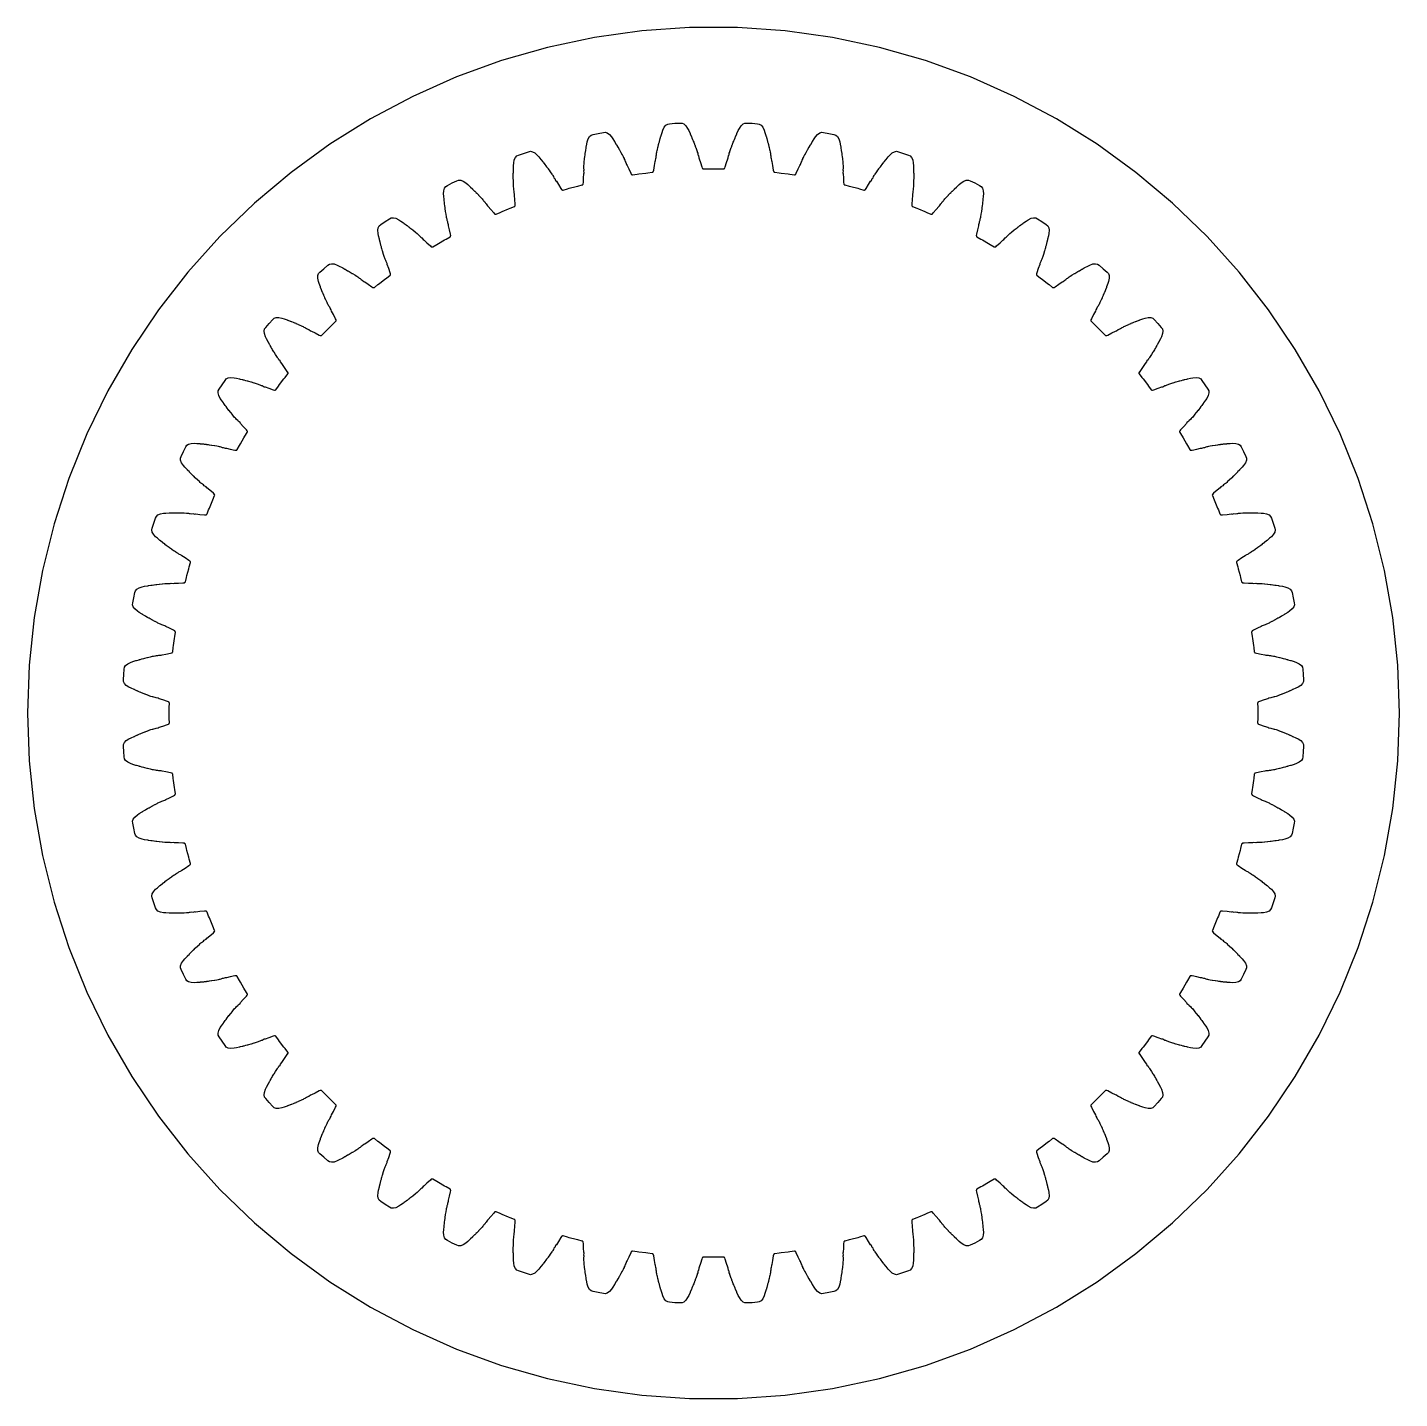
# Model space of a CAD drawing. Extents: x -29.1 to 29.1, y -29.1 to 29.1.
import ezdxf

# ---------------------------------------------------------------- set-up
doc = ezdxf.new("R2010")
doc.units = 0
doc.header["$MEASUREMENT"] = 0
doc.layers.add('OpenJsCad', color=7, linetype='Continuous')

msp = doc.modelspace()

# ---------------------------------------------------------------- linework, layer by layer
at = {"layer": 'OpenJsCad'}
for points in [[(29.094, 0), (29.023, 2.029), (28.811, 4.049), (28.458, 6.049), (27.967, 8.019), (27.339, 9.951), (26.578, 11.833), (25.688, 13.659), (24.673, 15.417), (23.537, 17.101), (22.287, 18.701), (20.928, 20.21), (19.467, 21.621), (17.912, 22.926), (16.269, 24.12), (14.547, 25.196), (12.754, 26.149), (10.899, 26.975), (8.99, 27.67), (7.038, 28.229), (5.052, 28.652), (3.041, 28.934), (1.015, 29.076), (-1.015, 29.076), (-3.041, 28.934), (-5.052, 28.652), (-7.038, 28.229), (-8.99, 27.67), (-10.899, 26.975), (-12.754, 26.149), (-14.547, 25.196), (-16.269, 24.12), (-17.912, 22.926), (-19.467, 21.621), (-20.928, 20.21), (-22.287, 18.701), (-23.537, 17.101), (-24.673, 15.417), (-25.688, 13.659), (-26.578, 11.833), (-27.339, 9.951), (-27.967, 8.019), (-28.458, 6.049), (-28.811, 4.049), (-29.023, 2.029), (-29.094, 0), (-29.023, -2.029), (-28.811, -4.049), (-28.458, -6.049), (-27.967, -8.019), (-27.339, -9.951), (-26.578, -11.833), (-25.688, -13.659), (-24.673, -15.417), (-23.537, -17.101), (-22.287, -18.701), (-20.928, -20.21), (-19.467, -21.621), (-17.912, -22.926), (-16.269, -24.12), (-14.547, -25.196), (-12.754, -26.149), (-10.899, -26.975), (-8.99, -27.67), (-7.038, -28.229), (-5.052, -28.652), (-3.041, -28.934), (-1.015, -29.076), (1.015, -29.076), (3.041, -28.934), (5.052, -28.652), (7.038, -28.229), (8.99, -27.67), (10.899, -26.975), (12.754, -26.149), (14.547, -25.196), (16.269, -24.12), (17.912, -22.926), (19.467, -21.621), (20.928, -20.21), (22.287, -18.701), (23.537, -17.101), (24.673, -15.417), (25.688, -13.659), (26.578, -11.833), (27.339, -9.951), (27.967, -8.019), (28.458, -6.049), (28.811, -4.049), (29.023, -2.029), (29.094, 0)], [(-25.02, 1.417), (-25.01, 1.639), (-24.991, 1.861), (-24.98, 1.942), (-24.931, 2.019), (-24.843, 2.088), (-24.718, 2.148), (-24.624, 2.18), (-24.493, 2.221), (-24.479, 2.224), (-24.474, 2.226), (-24.465, 2.229), (-24.361, 2.26), (-24.35, 2.262), (-24.317, 2.272), (-24.31, 2.275), (-24.236, 2.295), (-24.228, 2.297), (-24.164, 2.314), (-24.16, 2.315), (-24.115, 2.327), (-24.11, 2.328), (-24.017, 2.352), (-24.016, 2.352), (-24, 2.356), (-23.891, 2.381), (-23.877, 2.385), (-23.787, 2.404), (-23.743, 2.413), (-23.698, 2.422), (-23.668, 2.423), (-23.624, 2.436), (-23.562, 2.436), (-23.519, 2.452), (-23.426, 2.453), (-23.384, 2.473), (-23.219, 2.5), (-23.025, 2.536), (-22.975, 2.547), (-22.969, 2.549), (-22.961, 2.555), (-22.951, 2.562), (-22.945, 2.569), (-22.939, 2.576), (-22.936, 2.583), (-22.932, 2.594), (-22.91, 2.785), (-22.9, 2.865), (-22.862, 3.16), (-22.85, 3.239), (-22.822, 3.43), (-22.823, 3.441), (-22.824, 3.449), (-22.828, 3.458), (-22.832, 3.466), (-22.839, 3.475), (-22.847, 3.483), (-22.851, 3.487), (-22.897, 3.51), (-23.075, 3.595), (-23.227, 3.664), (-23.262, 3.694), (-23.352, 3.719), (-23.39, 3.746), (-23.449, 3.761), (-23.489, 3.785), (-23.517, 3.794), (-23.559, 3.814), (-23.599, 3.834), (-23.681, 3.877), (-23.693, 3.883), (-23.792, 3.936), (-23.806, 3.944), (-23.807, 3.945), (-23.891, 3.991), (-23.896, 3.994), (-23.936, 4.017), (-23.94, 4.019), (-23.997, 4.052), (-24.004, 4.056), (-24.07, 4.095), (-24.076, 4.099), (-24.106, 4.117), (-24.116, 4.122), (-24.208, 4.179), (-24.216, 4.185), (-24.22, 4.187), (-24.233, 4.194), (-24.349, 4.268), (-24.432, 4.323), (-24.537, 4.413), (-24.604, 4.503), (-24.632, 4.589), (-24.621, 4.671), (-24.582, 4.89), (-24.534, 5.107), (-24.513, 5.186), (-24.454, 5.256), (-24.358, 5.313), (-24.226, 5.356), (-24.129, 5.375), (-23.993, 5.399), (-23.979, 5.4), (-23.974, 5.401), (-23.964, 5.404), (-23.858, 5.421), (-23.847, 5.421), (-23.812, 5.427), (-23.805, 5.428), (-23.729, 5.439), (-23.721, 5.44), (-23.656, 5.448), (-23.652, 5.449), (-23.605, 5.455), (-23.6, 5.455), (-23.505, 5.466), (-23.504, 5.467), (-23.488, 5.468), (-23.376, 5.479), (-23.362, 5.481), (-23.27, 5.488), (-23.225, 5.492), (-23.179, 5.495), (-23.15, 5.492), (-23.104, 5.499), (-23.043, 5.49), (-22.998, 5.501), (-22.905, 5.49), (-22.861, 5.504), (-22.694, 5.509), (-22.497, 5.519), (-22.446, 5.524), (-22.44, 5.526), (-22.431, 5.53), (-22.42, 5.536), (-22.413, 5.542), (-22.406, 5.548), (-22.402, 5.555), (-22.397, 5.565), (-22.351, 5.752), (-22.33, 5.829), (-22.253, 6.117), (-22.232, 6.194), (-22.179, 6.379), (-22.178, 6.39), (-22.179, 6.398), (-22.181, 6.408), (-22.184, 6.416), (-22.19, 6.426), (-22.197, 6.435), (-22.2, 6.439), (-22.243, 6.469), (-22.408, 6.576), (-22.55, 6.664), (-22.581, 6.698), (-22.667, 6.735), (-22.701, 6.767), (-22.758, 6.79), (-22.794, 6.819), (-22.821, 6.831), (-22.86, 6.857), (-22.897, 6.882), (-22.972, 6.934), (-22.984, 6.943), (-23.075, 7.008), (-23.088, 7.018), (-23.089, 7.018), (-23.166, 7.076), (-23.17, 7.079), (-23.207, 7.107), (-23.21, 7.11), (-23.262, 7.15), (-23.269, 7.154), (-23.33, 7.202), (-23.335, 7.207), (-23.363, 7.228), (-23.372, 7.235), (-23.456, 7.303), (-23.463, 7.31), (-23.466, 7.313), (-23.478, 7.321), (-23.584, 7.41), (-23.659, 7.475), (-23.751, 7.578), (-23.806, 7.675), (-23.822, 7.765), (-23.801, 7.844), (-23.734, 8.056), (-23.658, 8.266), (-23.626, 8.341), (-23.559, 8.403), (-23.456, 8.447), (-23.32, 8.472), (-23.221, 8.479), (-23.083, 8.485), (-23.069, 8.484), (-23.064, 8.484), (-23.054, 8.485), (-22.946, 8.488), (-22.935, 8.488), (-22.9, 8.488), (-22.893, 8.489), (-22.816, 8.49), (-22.808, 8.489), (-22.742, 8.489), (-22.738, 8.49), (-22.691, 8.489), (-22.686, 8.489), (-22.59, 8.488), (-22.589, 8.488), (-22.573, 8.487), (-22.461, 8.484), (-22.446, 8.483), (-22.355, 8.479), (-22.31, 8.476), (-22.263, 8.473), (-22.235, 8.466), (-22.188, 8.467), (-22.129, 8.451), (-22.083, 8.456), (-21.993, 8.432), (-21.947, 8.441), (-21.781, 8.424), (-21.584, 8.408), (-21.533, 8.406), (-21.527, 8.407), (-21.517, 8.41), (-21.506, 8.415), (-21.498, 8.42), (-21.491, 8.425), (-21.486, 8.431), (-21.479, 8.441), (-21.409, 8.62), (-21.379, 8.694), (-21.265, 8.969), (-21.233, 9.043), (-21.157, 9.22), (-21.155, 9.231), (-21.154, 9.239), (-21.155, 9.248), (-21.157, 9.257), (-21.162, 9.268), (-21.167, 9.277), (-21.17, 9.282), (-21.208, 9.317), (-21.358, 9.444), (-21.487, 9.55), (-21.514, 9.589), (-21.594, 9.636), (-21.623, 9.672), (-21.677, 9.702), (-21.709, 9.736), (-21.734, 9.751), (-21.769, 9.782), (-21.802, 9.812), (-21.87, 9.873), (-21.881, 9.883), (-21.963, 9.96), (-21.975, 9.971), (-21.975, 9.972), (-22.044, 10.039), (-22.048, 10.042), (-22.081, 10.075), (-22.084, 10.078), (-22.13, 10.125), (-22.136, 10.13), (-22.19, 10.185), (-22.195, 10.191), (-22.219, 10.216), (-22.228, 10.223), (-22.302, 10.302), (-22.308, 10.31), (-22.311, 10.313), (-22.322, 10.323), (-22.415, 10.425), (-22.481, 10.499), (-22.559, 10.613), (-22.6, 10.717), (-22.605, 10.808), (-22.573, 10.884), (-22.479, 11.085), (-22.377, 11.283), (-22.336, 11.354), (-22.261, 11.406), (-22.153, 11.437), (-22.015, 11.444), (-21.916, 11.437), (-21.778, 11.425), (-21.764, 11.422), (-21.76, 11.422), (-21.749, 11.422), (-21.642, 11.411), (-21.631, 11.409), (-21.596, 11.405), (-21.589, 11.404), (-21.512, 11.395), (-21.504, 11.393), (-21.439, 11.385), (-21.435, 11.385), (-21.389, 11.379), (-21.384, 11.377), (-21.289, 11.364), (-21.288, 11.363), (-21.272, 11.361), (-21.161, 11.343), (-21.147, 11.34), (-21.057, 11.324), (-21.012, 11.316), (-20.967, 11.307), (-20.939, 11.296), (-20.893, 11.291), (-20.837, 11.267), (-20.79, 11.266), (-20.704, 11.231), (-20.658, 11.233), (-20.495, 11.195), (-20.302, 11.154), (-20.251, 11.145), (-20.245, 11.145), (-20.235, 11.147), (-20.224, 11.15), (-20.215, 11.154), (-20.207, 11.158), (-20.201, 11.164), (-20.194, 11.172), (-20.1, 11.341), (-20.061, 11.41), (-19.912, 11.668), (-19.871, 11.737), (-19.772, 11.902), (-19.769, 11.913), (-19.767, 11.921), (-19.767, 11.93), (-19.768, 11.939), (-19.771, 11.951), (-19.775, 11.96), (-19.777, 11.966), (-19.811, 12.005), (-19.943, 12.151), (-20.057, 12.273), (-20.078, 12.315), (-20.152, 12.372), (-20.176, 12.411), (-20.225, 12.449), (-20.252, 12.486), (-20.276, 12.505), (-20.306, 12.539), (-20.335, 12.573), (-20.395, 12.644), (-20.404, 12.655), (-20.475, 12.742), (-20.485, 12.754), (-20.486, 12.755), (-20.545, 12.83), (-20.549, 12.834), (-20.577, 12.871), (-20.58, 12.875), (-20.619, 12.927), (-20.625, 12.933), (-20.671, 12.994), (-20.675, 13.001), (-20.696, 13.029), (-20.703, 13.037), (-20.766, 13.124), (-20.772, 13.133), (-20.774, 13.137), (-20.783, 13.148), (-20.863, 13.261), (-20.918, 13.343), (-20.981, 13.467), (-21.008, 13.575), (-21.001, 13.666), (-20.96, 13.737), (-20.84, 13.925), (-20.712, 14.107), (-20.662, 14.172), (-20.581, 14.214), (-20.471, 14.23), (-20.333, 14.219), (-20.235, 14.2), (-20.101, 14.17), (-20.087, 14.166), (-20.083, 14.165), (-20.072, 14.163), (-19.968, 14.138), (-19.957, 14.134), (-19.923, 14.126), (-19.916, 14.125), (-19.841, 14.106), (-19.833, 14.103), (-19.77, 14.086), (-19.766, 14.085), (-19.721, 14.073), (-19.716, 14.071), (-19.624, 14.045), (-19.623, 14.045), (-19.607, 14.04), (-19.5, 14.008), (-19.486, 14.004), (-19.398, 13.976), (-19.356, 13.962), (-19.312, 13.947), (-19.286, 13.933), (-19.241, 13.921), (-19.188, 13.89), (-19.142, 13.883), (-19.061, 13.837), (-19.015, 13.833), (-18.858, 13.775), (-18.673, 13.708), (-18.623, 13.693), (-18.617, 13.692), (-18.607, 13.693), (-18.595, 13.694), (-18.587, 13.697), (-18.578, 13.7), (-18.571, 13.705), (-18.563, 13.713), (-18.448, 13.867), (-18.4, 13.931), (-18.219, 14.167), (-18.169, 14.23), (-18.05, 14.381), (-18.045, 14.391), (-18.042, 14.399), (-18.041, 14.408), (-18.04, 14.417), (-18.042, 14.429), (-18.044, 14.439), (-18.046, 14.445), (-18.074, 14.488), (-18.186, 14.651), (-18.283, 14.786), (-18.299, 14.83), (-18.364, 14.897), (-18.383, 14.939), (-18.427, 14.982), (-18.449, 15.023), (-18.47, 15.044), (-18.496, 15.083), (-18.52, 15.12), (-18.57, 15.198), (-18.577, 15.21), (-18.637, 15.305), (-18.645, 15.319), (-18.645, 15.32), (-18.695, 15.402), (-18.698, 15.407), (-18.721, 15.447), (-18.723, 15.451), (-18.756, 15.507), (-18.76, 15.514), (-18.798, 15.581), (-18.801, 15.588), (-18.818, 15.619), (-18.824, 15.628), (-18.876, 15.723), (-18.88, 15.732), (-18.882, 15.736), (-18.889, 15.748), (-18.953, 15.871), (-18.997, 15.959), (-19.044, 16.09), (-19.056, 16.201), (-19.037, 16.29), (-18.987, 16.355), (-18.844, 16.526), (-18.694, 16.69), (-18.636, 16.748), (-18.55, 16.779), (-18.438, 16.78), (-18.303, 16.752), (-18.209, 16.72), (-18.079, 16.672), (-18.066, 16.666), (-18.062, 16.665), (-18.052, 16.662), (-17.951, 16.623), (-17.941, 16.618), (-17.909, 16.606), (-17.902, 16.604), (-17.83, 16.575), (-17.823, 16.571), (-17.762, 16.546), (-17.758, 16.545), (-17.715, 16.527), (-17.711, 16.524), (-17.623, 16.486), (-17.621, 16.486), (-17.607, 16.48), (-17.504, 16.433), (-17.491, 16.427), (-17.408, 16.388), (-17.368, 16.369), (-17.326, 16.348), (-17.302, 16.331), (-17.259, 16.314), (-17.21, 16.276), (-17.166, 16.263), (-17.092, 16.207), (-17.046, 16.197), (-16.899, 16.118), (-16.723, 16.028), (-16.677, 16.006), (-16.671, 16.005), (-16.661, 16.004), (-16.649, 16.004), (-16.64, 16.006), (-16.631, 16.008), (-16.624, 16.012), (-16.614, 16.018), (-16.48, 16.157), (-16.424, 16.214), (-16.214, 16.424), (-16.157, 16.48), (-16.018, 16.614), (-16.012, 16.624), (-16.008, 16.631), (-16.006, 16.64), (-16.004, 16.649), (-16.004, 16.661), (-16.005, 16.671), (-16.006, 16.677), (-16.028, 16.723), (-16.118, 16.899), (-16.197, 17.046), (-16.207, 17.092), (-16.263, 17.166), (-16.276, 17.21), (-16.314, 17.259), (-16.331, 17.302), (-16.348, 17.326), (-16.369, 17.368), (-16.388, 17.408), (-16.427, 17.491), (-16.433, 17.504), (-16.48, 17.607), (-16.486, 17.621), (-16.486, 17.623), (-16.524, 17.711), (-16.527, 17.715), (-16.545, 17.758), (-16.546, 17.762), (-16.571, 17.823), (-16.575, 17.83), (-16.604, 17.902), (-16.606, 17.909), (-16.618, 17.941), (-16.623, 17.951), (-16.662, 18.052), (-16.665, 18.062), (-16.666, 18.066), (-16.672, 18.079), (-16.72, 18.209), (-16.752, 18.303), (-16.78, 18.438), (-16.779, 18.55), (-16.748, 18.636), (-16.69, 18.694), (-16.526, 18.844), (-16.355, 18.987), (-16.29, 19.037), (-16.201, 19.056), (-16.09, 19.044), (-15.959, 18.997), (-15.871, 18.953), (-15.748, 18.889), (-15.736, 18.882), (-15.732, 18.88), (-15.723, 18.876), (-15.628, 18.824), (-15.619, 18.818), (-15.588, 18.801), (-15.581, 18.798), (-15.514, 18.76), (-15.507, 18.756), (-15.451, 18.723), (-15.447, 18.721), (-15.407, 18.698), (-15.402, 18.695), (-15.32, 18.645), (-15.319, 18.645), (-15.305, 18.637), (-15.21, 18.577), (-15.198, 18.57), (-15.12, 18.52), (-15.083, 18.496), (-15.044, 18.47), (-15.023, 18.449), (-14.982, 18.427), (-14.939, 18.383), (-14.897, 18.364), (-14.83, 18.299), (-14.786, 18.283), (-14.651, 18.186), (-14.488, 18.074), (-14.445, 18.046), (-14.439, 18.044), (-14.429, 18.042), (-14.417, 18.04), (-14.408, 18.041), (-14.399, 18.042), (-14.391, 18.045), (-14.381, 18.05), (-14.23, 18.169), (-14.167, 18.219), (-13.931, 18.4), (-13.867, 18.448), (-13.713, 18.563), (-13.705, 18.571), (-13.7, 18.578), (-13.697, 18.587), (-13.694, 18.595), (-13.693, 18.607), (-13.692, 18.617), (-13.693, 18.623), (-13.708, 18.673), (-13.775, 18.858), (-13.833, 19.015), (-13.837, 19.061), (-13.883, 19.142), (-13.89, 19.188), (-13.921, 19.241), (-13.933, 19.286), (-13.947, 19.312), (-13.962, 19.356), (-13.976, 19.398), (-14.004, 19.486), (-14.008, 19.5), (-14.04, 19.607), (-14.045, 19.623), (-14.045, 19.624), (-14.071, 19.716), (-14.073, 19.721), (-14.085, 19.766), (-14.086, 19.77), (-14.103, 19.833), (-14.106, 19.841), (-14.125, 19.916), (-14.126, 19.923), (-14.134, 19.957), (-14.138, 19.968), (-14.163, 20.072), (-14.165, 20.083), (-14.166, 20.087), (-14.17, 20.101), (-14.2, 20.235), (-14.219, 20.333), (-14.23, 20.471), (-14.214, 20.581), (-14.172, 20.662), (-14.107, 20.712), (-13.925, 20.84), (-13.737, 20.96), (-13.666, 21.001), (-13.575, 21.008), (-13.467, 20.981), (-13.343, 20.918), (-13.261, 20.863), (-13.148, 20.783), (-13.137, 20.774), (-13.133, 20.772), (-13.124, 20.766), (-13.037, 20.703), (-13.029, 20.696), (-13.001, 20.675), (-12.994, 20.671), (-12.933, 20.625), (-12.927, 20.619), (-12.875, 20.58), (-12.871, 20.577), (-12.834, 20.549), (-12.83, 20.545), (-12.755, 20.486), (-12.754, 20.485), (-12.742, 20.475), (-12.655, 20.404), (-12.644, 20.395), (-12.573, 20.335), (-12.539, 20.306), (-12.505, 20.276), (-12.486, 20.252), (-12.449, 20.225), (-12.411, 20.176), (-12.372, 20.152), (-12.315, 20.078), (-12.273, 20.057), (-12.151, 19.943), (-12.005, 19.811), (-11.966, 19.777), (-11.96, 19.775), (-11.951, 19.771), (-11.939, 19.768), (-11.93, 19.767), (-11.921, 19.767), (-11.913, 19.769), (-11.902, 19.772), (-11.737, 19.871), (-11.668, 19.912), (-11.41, 20.061), (-11.341, 20.1), (-11.172, 20.194), (-11.164, 20.201), (-11.158, 20.207), (-11.154, 20.215), (-11.15, 20.224), (-11.147, 20.235), (-11.145, 20.245), (-11.145, 20.251), (-11.154, 20.302), (-11.195, 20.495), (-11.233, 20.658), (-11.231, 20.704), (-11.266, 20.79), (-11.267, 20.837), (-11.291, 20.893), (-11.296, 20.939), (-11.307, 20.967), (-11.316, 21.012), (-11.324, 21.057), (-11.34, 21.147), (-11.343, 21.161), (-11.361, 21.272), (-11.363, 21.288), (-11.364, 21.289), (-11.377, 21.384), (-11.379, 21.389), (-11.385, 21.435), (-11.385, 21.439), (-11.393, 21.504), (-11.395, 21.512), (-11.404, 21.589), (-11.405, 21.596), (-11.409, 21.631), (-11.411, 21.642), (-11.422, 21.749), (-11.422, 21.76), (-11.422, 21.764), (-11.425, 21.778), (-11.437, 21.916), (-11.444, 22.015), (-11.437, 22.153), (-11.406, 22.261), (-11.354, 22.336), (-11.283, 22.377), (-11.085, 22.479), (-10.884, 22.573), (-10.808, 22.605), (-10.717, 22.6), (-10.613, 22.559), (-10.499, 22.481), (-10.425, 22.415), (-10.323, 22.322), (-10.313, 22.311), (-10.31, 22.308), (-10.302, 22.302), (-10.223, 22.228), (-10.216, 22.219), (-10.191, 22.195), (-10.185, 22.19), (-10.13, 22.136), (-10.125, 22.13), (-10.078, 22.084), (-10.075, 22.081), (-10.042, 22.048), (-10.039, 22.044), (-9.972, 21.975), (-9.971, 21.975), (-9.96, 21.963), (-9.883, 21.881), (-9.873, 21.87), (-9.812, 21.802), (-9.782, 21.769), (-9.751, 21.734), (-9.736, 21.709), (-9.702, 21.677), (-9.672, 21.623), (-9.636, 21.594), (-9.589, 21.514), (-9.55, 21.487), (-9.444, 21.358), (-9.317, 21.208), (-9.282, 21.17), (-9.277, 21.167), (-9.268, 21.162), (-9.257, 21.157), (-9.248, 21.155), (-9.239, 21.154), (-9.231, 21.155), (-9.22, 21.157), (-9.043, 21.233), (-8.969, 21.265), (-8.694, 21.379), (-8.62, 21.409), (-8.441, 21.479), (-8.431, 21.486), (-8.425, 21.491), (-8.42, 21.498), (-8.415, 21.506), (-8.41, 21.517), (-8.407, 21.527), (-8.406, 21.533), (-8.408, 21.584), (-8.424, 21.781), (-8.441, 21.947), (-8.432, 21.993), (-8.456, 22.083), (-8.451, 22.129), (-8.467, 22.188), (-8.466, 22.235), (-8.473, 22.263), (-8.476, 22.31), (-8.479, 22.355), (-8.483, 22.446), (-8.484, 22.461), (-8.487, 22.573), (-8.488, 22.589), (-8.488, 22.59), (-8.489, 22.686), (-8.489, 22.691), (-8.49, 22.738), (-8.489, 22.742), (-8.489, 22.808), (-8.49, 22.816), (-8.489, 22.893), (-8.488, 22.9), (-8.488, 22.935), (-8.488, 22.946), (-8.485, 23.054), (-8.484, 23.064), (-8.484, 23.069), (-8.485, 23.083), (-8.479, 23.221), (-8.472, 23.32), (-8.447, 23.456), (-8.403, 23.559), (-8.341, 23.626), (-8.266, 23.658), (-8.056, 23.734), (-7.844, 23.801), (-7.765, 23.822), (-7.675, 23.806), (-7.578, 23.751), (-7.475, 23.659), (-7.41, 23.584), (-7.321, 23.478), (-7.313, 23.466), (-7.31, 23.463), (-7.303, 23.456), (-7.235, 23.372), (-7.228, 23.363), (-7.207, 23.335), (-7.202, 23.33), (-7.154, 23.269), (-7.15, 23.262), (-7.11, 23.21), (-7.107, 23.207), (-7.079, 23.17), (-7.076, 23.166), (-7.018, 23.089), (-7.018, 23.088), (-7.008, 23.075), (-6.943, 22.984), (-6.934, 22.972), (-6.882, 22.897), (-6.857, 22.86), (-6.831, 22.821), (-6.819, 22.794), (-6.79, 22.758), (-6.767, 22.701), (-6.735, 22.667), (-6.698, 22.581), (-6.664, 22.55), (-6.576, 22.408), (-6.469, 22.243), (-6.439, 22.2), (-6.435, 22.197), (-6.426, 22.19), (-6.416, 22.184), (-6.408, 22.181), (-6.398, 22.179), (-6.39, 22.178), (-6.379, 22.179), (-6.194, 22.232), (-6.117, 22.253), (-5.829, 22.33), (-5.752, 22.351), (-5.565, 22.397), (-5.555, 22.402), (-5.548, 22.406), (-5.542, 22.413), (-5.536, 22.42), (-5.53, 22.431), (-5.526, 22.44), (-5.524, 22.446), (-5.519, 22.497), (-5.509, 22.694), (-5.504, 22.861), (-5.49, 22.905), (-5.501, 22.998), (-5.49, 23.043), (-5.499, 23.104), (-5.492, 23.15), (-5.495, 23.179), (-5.492, 23.225), (-5.488, 23.27), (-5.481, 23.362), (-5.479, 23.376), (-5.468, 23.488), (-5.467, 23.504), (-5.466, 23.505), (-5.455, 23.6), (-5.455, 23.605), (-5.449, 23.652), (-5.448, 23.656), (-5.44, 23.721), (-5.439, 23.729), (-5.428, 23.805), (-5.427, 23.812), (-5.421, 23.847), (-5.421, 23.858), (-5.404, 23.964), (-5.401, 23.974), (-5.4, 23.979), (-5.399, 23.993), (-5.375, 24.129), (-5.356, 24.226), (-5.313, 24.358), (-5.256, 24.454), (-5.186, 24.513), (-5.107, 24.534), (-4.89, 24.582), (-4.671, 24.621), (-4.589, 24.632), (-4.503, 24.604), (-4.413, 24.537), (-4.323, 24.432), (-4.268, 24.349), (-4.194, 24.233), (-4.187, 24.22), (-4.185, 24.216), (-4.179, 24.208), (-4.122, 24.116), (-4.117, 24.106), (-4.099, 24.076), (-4.095, 24.07), (-4.056, 24.004), (-4.052, 23.997), (-4.019, 23.94), (-4.017, 23.936), (-3.994, 23.896), (-3.991, 23.891), (-3.945, 23.807), (-3.944, 23.806), (-3.936, 23.792), (-3.883, 23.693), (-3.877, 23.681), (-3.834, 23.599), (-3.814, 23.559), (-3.794, 23.517), (-3.785, 23.489), (-3.761, 23.449), (-3.746, 23.39), (-3.719, 23.352), (-3.694, 23.262), (-3.664, 23.227), (-3.595, 23.075), (-3.51, 22.897), (-3.487, 22.851), (-3.483, 22.847), (-3.475, 22.839), (-3.466, 22.832), (-3.458, 22.828), (-3.449, 22.824), (-3.441, 22.823), (-3.43, 22.822), (-3.239, 22.85), (-3.16, 22.862), (-2.865, 22.9), (-2.785, 22.91), (-2.594, 22.932), (-2.583, 22.936), (-2.576, 22.939), (-2.569, 22.945), (-2.562, 22.951), (-2.555, 22.961), (-2.549, 22.969), (-2.547, 22.975), (-2.536, 23.025), (-2.5, 23.219), (-2.473, 23.384), (-2.453, 23.426), (-2.452, 23.519), (-2.436, 23.562), (-2.436, 23.624), (-2.423, 23.668), (-2.422, 23.698), (-2.413, 23.743), (-2.404, 23.787), (-2.385, 23.877), (-2.381, 23.891), (-2.356, 24), (-2.352, 24.016), (-2.352, 24.017), (-2.328, 24.11), (-2.327, 24.115), (-2.315, 24.16), (-2.314, 24.164), (-2.297, 24.228), (-2.295, 24.236), (-2.275, 24.31), (-2.272, 24.317), (-2.262, 24.35), (-2.26, 24.361), (-2.229, 24.465), (-2.226, 24.474), (-2.224, 24.479), (-2.221, 24.493), (-2.18, 24.624), (-2.148, 24.718), (-2.088, 24.843), (-2.019, 24.931), (-1.942, 24.98), (-1.861, 24.991), (-1.639, 25.01), (-1.417, 25.02), (-1.335, 25.02), (-1.253, 24.981), (-1.172, 24.903), (-1.097, 24.787), (-1.053, 24.698), (-0.995, 24.573), (-0.99, 24.559), (-0.988, 24.555), (-0.983, 24.546), (-0.939, 24.448), (-0.935, 24.437), (-0.921, 24.405), (-0.918, 24.399), (-0.888, 24.328), (-0.885, 24.32), (-0.86, 24.26), (-0.858, 24.256), (-0.84, 24.213), (-0.839, 24.208), (-0.803, 24.119), (-0.803, 24.118), (-0.797, 24.103), (-0.757, 23.997), (-0.752, 23.984), (-0.721, 23.898), (-0.706, 23.855), (-0.691, 23.811), (-0.687, 23.782), (-0.668, 23.74), (-0.661, 23.679), (-0.639, 23.638), (-0.626, 23.545), (-0.601, 23.507), (-0.552, 23.347), (-0.492, 23.159), (-0.474, 23.111), (-0.471, 23.106), (-0.464, 23.098), (-0.456, 23.089), (-0.448, 23.084), (-0.44, 23.079), (-0.433, 23.077), (-0.421, 23.075), (-0.229, 23.078), (-0.149, 23.078), (0.149, 23.078), (0.229, 23.078), (0.421, 23.075), (0.433, 23.077), (0.44, 23.079), (0.448, 23.084), (0.456, 23.089), (0.464, 23.098), (0.471, 23.106), (0.474, 23.111), (0.492, 23.159), (0.552, 23.347), (0.601, 23.507), (0.626, 23.545), (0.639, 23.638), (0.661, 23.679), (0.668, 23.74), (0.687, 23.782), (0.691, 23.811), (0.706, 23.855), (0.721, 23.898), (0.752, 23.984), (0.757, 23.997), (0.797, 24.103), (0.803, 24.118), (0.803, 24.119), (0.839, 24.208), (0.84, 24.213), (0.858, 24.256), (0.86, 24.26), (0.885, 24.32), (0.888, 24.328), (0.918, 24.399), (0.921, 24.405), (0.935, 24.437), (0.939, 24.448), (0.983, 24.546), (0.988, 24.555), (0.99, 24.559), (0.995, 24.573), (1.053, 24.698), (1.097, 24.787), (1.172, 24.903), (1.253, 24.981), (1.335, 25.02), (1.417, 25.02), (1.639, 25.01), (1.861, 24.991), (1.942, 24.98), (2.019, 24.931), (2.088, 24.843), (2.148, 24.718), (2.18, 24.624), (2.221, 24.493), (2.224, 24.479), (2.226, 24.474), (2.229, 24.465), (2.26, 24.361), (2.262, 24.35), (2.272, 24.317), (2.275, 24.31), (2.295, 24.236), (2.297, 24.228), (2.314, 24.164), (2.315, 24.16), (2.327, 24.115), (2.328, 24.11), (2.352, 24.017), (2.352, 24.016), (2.356, 24), (2.381, 23.891), (2.385, 23.877), (2.404, 23.787), (2.413, 23.743), (2.422, 23.698), (2.423, 23.668), (2.436, 23.624), (2.436, 23.562), (2.452, 23.519), (2.453, 23.426), (2.473, 23.384), (2.5, 23.219), (2.536, 23.025), (2.547, 22.975), (2.549, 22.969), (2.555, 22.961), (2.562, 22.951), (2.569, 22.945), (2.576, 22.939), (2.583, 22.936), (2.594, 22.932), (2.785, 22.91), (2.865, 22.9), (3.16, 22.862), (3.239, 22.85), (3.43, 22.822), (3.441, 22.823), (3.449, 22.824), (3.458, 22.828), (3.466, 22.832), (3.475, 22.839), (3.483, 22.847), (3.487, 22.851), (3.51, 22.897), (3.595, 23.075), (3.664, 23.227), (3.694, 23.262), (3.719, 23.352), (3.746, 23.39), (3.761, 23.449), (3.785, 23.489), (3.794, 23.517), (3.814, 23.559), (3.834, 23.599), (3.877, 23.681), (3.883, 23.693), (3.936, 23.792), (3.944, 23.806), (3.945, 23.807), (3.991, 23.891), (3.994, 23.896), (4.017, 23.936), (4.019, 23.94), (4.052, 23.997), (4.056, 24.004), (4.095, 24.07), (4.099, 24.076), (4.117, 24.106), (4.122, 24.116), (4.179, 24.208), (4.185, 24.216), (4.187, 24.22), (4.194, 24.233), (4.268, 24.349), (4.323, 24.432), (4.413, 24.537), (4.503, 24.604), (4.589, 24.632), (4.671, 24.621), (4.89, 24.582), (5.107, 24.534), (5.186, 24.513), (5.256, 24.454), (5.313, 24.358), (5.356, 24.226), (5.375, 24.129), (5.399, 23.993), (5.4, 23.979), (5.401, 23.974), (5.404, 23.964), (5.421, 23.858), (5.421, 23.847), (5.427, 23.812), (5.428, 23.805), (5.439, 23.729), (5.44, 23.721), (5.448, 23.656), (5.449, 23.652), (5.455, 23.605), (5.455, 23.6), (5.466, 23.505), (5.467, 23.504), (5.468, 23.488), (5.479, 23.376), (5.481, 23.362), (5.488, 23.27), (5.492, 23.225), (5.495, 23.179), (5.492, 23.15), (5.499, 23.104), (5.49, 23.043), (5.501, 22.998), (5.49, 22.905), (5.504, 22.861), (5.509, 22.694), (5.519, 22.497), (5.524, 22.446), (5.526, 22.44), (5.53, 22.431), (5.536, 22.42), (5.542, 22.413), (5.548, 22.406), (5.555, 22.402), (5.565, 22.397), (5.752, 22.351), (5.829, 22.33), (6.117, 22.253), (6.194, 22.232), (6.379, 22.179), (6.39, 22.178), (6.398, 22.179), (6.408, 22.181), (6.416, 22.184), (6.426, 22.19), (6.435, 22.197), (6.439, 22.2), (6.469, 22.243), (6.576, 22.408), (6.664, 22.55), (6.698, 22.581), (6.735, 22.667), (6.767, 22.701), (6.79, 22.758), (6.819, 22.794), (6.831, 22.821), (6.857, 22.86), (6.882, 22.897), (6.934, 22.972), (6.943, 22.984), (7.008, 23.075), (7.018, 23.088), (7.018, 23.089), (7.076, 23.166), (7.079, 23.17), (7.107, 23.207), (7.11, 23.21), (7.15, 23.262), (7.154, 23.269), (7.202, 23.33), (7.207, 23.335), (7.228, 23.363), (7.235, 23.372), (7.303, 23.456), (7.31, 23.463), (7.313, 23.466), (7.321, 23.478), (7.41, 23.584), (7.475, 23.659), (7.578, 23.751), (7.675, 23.806), (7.765, 23.822), (7.844, 23.801), (8.056, 23.734), (8.266, 23.658), (8.341, 23.626), (8.403, 23.559), (8.447, 23.456), (8.472, 23.32), (8.479, 23.221), (8.485, 23.083), (8.484, 23.069), (8.484, 23.064), (8.485, 23.054), (8.488, 22.946), (8.488, 22.935), (8.488, 22.9), (8.489, 22.893), (8.49, 22.816), (8.489, 22.808), (8.489, 22.742), (8.49, 22.738), (8.489, 22.691), (8.489, 22.686), (8.488, 22.59), (8.488, 22.589), (8.487, 22.573), (8.484, 22.461), (8.483, 22.446), (8.479, 22.355), (8.476, 22.31), (8.473, 22.263), (8.466, 22.235), (8.467, 22.188), (8.451, 22.129), (8.456, 22.083), (8.432, 21.993), (8.441, 21.947), (8.424, 21.781), (8.408, 21.584), (8.406, 21.533), (8.407, 21.527), (8.41, 21.517), (8.415, 21.506), (8.42, 21.498), (8.425, 21.491), (8.431, 21.486), (8.441, 21.479), (8.62, 21.409), (8.694, 21.379), (8.969, 21.265), (9.043, 21.233), (9.22, 21.157), (9.231, 21.155), (9.239, 21.154), (9.248, 21.155), (9.257, 21.157), (9.268, 21.162), (9.277, 21.167), (9.282, 21.17), (9.317, 21.208), (9.444, 21.358), (9.55, 21.487), (9.589, 21.514), (9.636, 21.594), (9.672, 21.623), (9.702, 21.677), (9.736, 21.709), (9.751, 21.734), (9.782, 21.769), (9.812, 21.802), (9.873, 21.87), (9.883, 21.881), (9.96, 21.963), (9.971, 21.975), (9.972, 21.975), (10.039, 22.044), (10.042, 22.048), (10.075, 22.081), (10.078, 22.084), (10.125, 22.13), (10.13, 22.136), (10.185, 22.19), (10.191, 22.195), (10.216, 22.219), (10.223, 22.228), (10.302, 22.302), (10.31, 22.308), (10.313, 22.311), (10.323, 22.322), (10.425, 22.415), (10.499, 22.481), (10.613, 22.559), (10.717, 22.6), (10.808, 22.605), (10.884, 22.573), (11.085, 22.479), (11.283, 22.377), (11.354, 22.336), (11.406, 22.261), (11.437, 22.153), (11.444, 22.015), (11.437, 21.916), (11.425, 21.778), (11.422, 21.764), (11.422, 21.76), (11.422, 21.749), (11.411, 21.642), (11.409, 21.631), (11.405, 21.596), (11.404, 21.589), (11.395, 21.512), (11.393, 21.504), (11.385, 21.439), (11.385, 21.435), (11.379, 21.389), (11.377, 21.384), (11.364, 21.289), (11.363, 21.288), (11.361, 21.272), (11.343, 21.161), (11.34, 21.147), (11.324, 21.057), (11.316, 21.012), (11.307, 20.967), (11.296, 20.939), (11.291, 20.893), (11.267, 20.837), (11.266, 20.79), (11.231, 20.704), (11.233, 20.658), (11.195, 20.495), (11.154, 20.302), (11.145, 20.251), (11.145, 20.245), (11.147, 20.235), (11.15, 20.224), (11.154, 20.215), (11.158, 20.207), (11.164, 20.201), (11.172, 20.194), (11.341, 20.1), (11.41, 20.061), (11.668, 19.912), (11.737, 19.871), (11.902, 19.772), (11.913, 19.769), (11.921, 19.767), (11.93, 19.767), (11.939, 19.768), (11.951, 19.771), (11.96, 19.775), (11.966, 19.777), (12.005, 19.811), (12.151, 19.943), (12.273, 20.057), (12.315, 20.078), (12.372, 20.152), (12.411, 20.176), (12.449, 20.225), (12.486, 20.252), (12.505, 20.276), (12.539, 20.306), (12.573, 20.335), (12.644, 20.395), (12.655, 20.404), (12.742, 20.475), (12.754, 20.485), (12.755, 20.486), (12.83, 20.545), (12.834, 20.549), (12.871, 20.577), (12.875, 20.58), (12.927, 20.619), (12.933, 20.625), (12.994, 20.671), (13.001, 20.675), (13.029, 20.696), (13.037, 20.703), (13.124, 20.766), (13.133, 20.772), (13.137, 20.774), (13.148, 20.783), (13.261, 20.863), (13.343, 20.918), (13.467, 20.981), (13.575, 21.008), (13.666, 21.001), (13.737, 20.96), (13.925, 20.84), (14.107, 20.712), (14.172, 20.662), (14.214, 20.581), (14.23, 20.471), (14.219, 20.333), (14.2, 20.235), (14.17, 20.101), (14.166, 20.087), (14.165, 20.083), (14.163, 20.072), (14.138, 19.968), (14.134, 19.957), (14.126, 19.923), (14.125, 19.916), (14.106, 19.841), (14.103, 19.833), (14.086, 19.77), (14.085, 19.766), (14.073, 19.721), (14.071, 19.716), (14.045, 19.624), (14.045, 19.623), (14.04, 19.607), (14.008, 19.5), (14.004, 19.486), (13.976, 19.398), (13.962, 19.356), (13.947, 19.312), (13.933, 19.286), (13.921, 19.241), (13.89, 19.188), (13.883, 19.142), (13.837, 19.061), (13.833, 19.015), (13.775, 18.858), (13.708, 18.673), (13.693, 18.623), (13.692, 18.617), (13.693, 18.607), (13.694, 18.595), (13.697, 18.587), (13.7, 18.578), (13.705, 18.571), (13.713, 18.563), (13.867, 18.448), (13.931, 18.4), (14.167, 18.219), (14.23, 18.169), (14.381, 18.05), (14.391, 18.045), (14.399, 18.042), (14.408, 18.041), (14.417, 18.04), (14.429, 18.042), (14.439, 18.044), (14.445, 18.046), (14.488, 18.074), (14.651, 18.186), (14.786, 18.283), (14.83, 18.299), (14.897, 18.364), (14.939, 18.383), (14.982, 18.427), (15.023, 18.449), (15.044, 18.47), (15.083, 18.496), (15.12, 18.52), (15.198, 18.57), (15.21, 18.577), (15.305, 18.637), (15.319, 18.645), (15.32, 18.645), (15.402, 18.695), (15.407, 18.698), (15.447, 18.721), (15.451, 18.723), (15.507, 18.756), (15.514, 18.76), (15.581, 18.798), (15.588, 18.801), (15.619, 18.818), (15.628, 18.824), (15.723, 18.876), (15.732, 18.88), (15.736, 18.882), (15.748, 18.889), (15.871, 18.953), (15.959, 18.997), (16.09, 19.044), (16.201, 19.056), (16.29, 19.037), (16.355, 18.987), (16.526, 18.844), (16.69, 18.694), (16.748, 18.636), (16.779, 18.55), (16.78, 18.438), (16.752, 18.303), (16.72, 18.209), (16.672, 18.079), (16.666, 18.066), (16.665, 18.062), (16.662, 18.052), (16.623, 17.951), (16.618, 17.941), (16.606, 17.909), (16.604, 17.902), (16.575, 17.83), (16.571, 17.823), (16.546, 17.762), (16.545, 17.758), (16.527, 17.715), (16.524, 17.711), (16.486, 17.623), (16.486, 17.621), (16.48, 17.607), (16.433, 17.504), (16.427, 17.491), (16.388, 17.408), (16.369, 17.368), (16.348, 17.326), (16.331, 17.302), (16.314, 17.259), (16.276, 17.21), (16.263, 17.166), (16.207, 17.092), (16.197, 17.046), (16.118, 16.899), (16.028, 16.723), (16.006, 16.677), (16.005, 16.671), (16.004, 16.661), (16.004, 16.649), (16.006, 16.64), (16.008, 16.631), (16.012, 16.624), (16.018, 16.614), (16.157, 16.48), (16.214, 16.424), (16.424, 16.214), (16.48, 16.157), (16.614, 16.018), (16.624, 16.012), (16.631, 16.008), (16.64, 16.006), (16.649, 16.004), (16.661, 16.004), (16.671, 16.005), (16.677, 16.006), (16.723, 16.028), (16.899, 16.118), (17.046, 16.197), (17.092, 16.207), (17.166, 16.263), (17.21, 16.276), (17.259, 16.314), (17.302, 16.331), (17.326, 16.348), (17.368, 16.369), (17.408, 16.388), (17.491, 16.427), (17.504, 16.433), (17.607, 16.48), (17.621, 16.486), (17.623, 16.486), (17.711, 16.524), (17.715, 16.527), (17.758, 16.545), (17.762, 16.546), (17.823, 16.571), (17.83, 16.575), (17.902, 16.604), (17.909, 16.606), (17.941, 16.618), (17.951, 16.623), (18.052, 16.662), (18.062, 16.665), (18.066, 16.666), (18.079, 16.672), (18.209, 16.72), (18.303, 16.752), (18.438, 16.78), (18.55, 16.779), (18.636, 16.748), (18.694, 16.69), (18.844, 16.526), (18.987, 16.355), (19.037, 16.29), (19.056, 16.201), (19.044, 16.09), (18.997, 15.959), (18.953, 15.871), (18.889, 15.748), (18.882, 15.736), (18.88, 15.732), (18.876, 15.723), (18.824, 15.628), (18.818, 15.619), (18.801, 15.588), (18.798, 15.581), (18.76, 15.514), (18.756, 15.507), (18.723, 15.451), (18.721, 15.447), (18.698, 15.407), (18.695, 15.402), (18.645, 15.32), (18.645, 15.319), (18.637, 15.305), (18.577, 15.21), (18.57, 15.198), (18.52, 15.12), (18.496, 15.083), (18.47, 15.044), (18.449, 15.023), (18.427, 14.982), (18.383, 14.939), (18.364, 14.897), (18.299, 14.83), (18.283, 14.786), (18.186, 14.651), (18.074, 14.488), (18.046, 14.445), (18.044, 14.439), (18.042, 14.429), (18.04, 14.417), (18.041, 14.408), (18.042, 14.399), (18.045, 14.391), (18.05, 14.381), (18.169, 14.23), (18.219, 14.167), (18.4, 13.931), (18.448, 13.867), (18.563, 13.713), (18.571, 13.705), (18.578, 13.7), (18.587, 13.697), (18.595, 13.694), (18.607, 13.693), (18.617, 13.692), (18.623, 13.693), (18.673, 13.708), (18.858, 13.775), (19.015, 13.833), (19.061, 13.837), (19.142, 13.883), (19.188, 13.89), (19.241, 13.921), (19.286, 13.933), (19.312, 13.947), (19.356, 13.962), (19.398, 13.976), (19.486, 14.004), (19.5, 14.008), (19.607, 14.04), (19.623, 14.045), (19.624, 14.045), (19.716, 14.071), (19.721, 14.073), (19.766, 14.085), (19.77, 14.086), (19.833, 14.103), (19.841, 14.106), (19.916, 14.125), (19.923, 14.126), (19.957, 14.134), (19.968, 14.138), (20.072, 14.163), (20.083, 14.165), (20.087, 14.166), (20.101, 14.17), (20.235, 14.2), (20.333, 14.219), (20.471, 14.23), (20.581, 14.214), (20.662, 14.172), (20.712, 14.107), (20.84, 13.925), (20.96, 13.737), (21.001, 13.666), (21.008, 13.575), (20.981, 13.467), (20.918, 13.343), (20.863, 13.261), (20.783, 13.148), (20.774, 13.137), (20.772, 13.133), (20.766, 13.124), (20.703, 13.037), (20.696, 13.029), (20.675, 13.001), (20.671, 12.994), (20.625, 12.933), (20.619, 12.927), (20.58, 12.875), (20.577, 12.871), (20.549, 12.834), (20.545, 12.83), (20.486, 12.755), (20.485, 12.754), (20.475, 12.742), (20.404, 12.655), (20.395, 12.644), (20.335, 12.573), (20.306, 12.539), (20.276, 12.505), (20.252, 12.486), (20.225, 12.449), (20.176, 12.411), (20.152, 12.372), (20.078, 12.315), (20.057, 12.273), (19.943, 12.151), (19.811, 12.005), (19.777, 11.966), (19.775, 11.96), (19.771, 11.951), (19.768, 11.939), (19.767, 11.93), (19.767, 11.921), (19.769, 11.913), (19.772, 11.902), (19.871, 11.737), (19.912, 11.668), (20.061, 11.41), (20.1, 11.341), (20.194, 11.172), (20.201, 11.164), (20.207, 11.158), (20.215, 11.154), (20.224, 11.15), (20.235, 11.147), (20.245, 11.145), (20.251, 11.145), (20.302, 11.154), (20.495, 11.195), (20.658, 11.233), (20.704, 11.231), (20.79, 11.266), (20.837, 11.267), (20.893, 11.291), (20.939, 11.296), (20.967, 11.307), (21.012, 11.316), (21.057, 11.324), (21.147, 11.34), (21.161, 11.343), (21.272, 11.361), (21.288, 11.363), (21.289, 11.364), (21.384, 11.377), (21.389, 11.379), (21.435, 11.385), (21.439, 11.385), (21.504, 11.393), (21.512, 11.395), (21.589, 11.404), (21.596, 11.405), (21.631, 11.409), (21.642, 11.411), (21.749, 11.422), (21.76, 11.422), (21.764, 11.422), (21.778, 11.425), (21.916, 11.437), (22.015, 11.444), (22.153, 11.437), (22.261, 11.406), (22.336, 11.354), (22.377, 11.283), (22.479, 11.085), (22.573, 10.884), (22.605, 10.808), (22.6, 10.717), (22.559, 10.613), (22.481, 10.499), (22.415, 10.425), (22.322, 10.323), (22.311, 10.313), (22.308, 10.31), (22.302, 10.302), (22.228, 10.223), (22.219, 10.216), (22.195, 10.191), (22.19, 10.185), (22.136, 10.13), (22.13, 10.125), (22.084, 10.078), (22.081, 10.075), (22.048, 10.042), (22.044, 10.039), (21.975, 9.972), (21.975, 9.971), (21.963, 9.96), (21.881, 9.883), (21.87, 9.873), (21.802, 9.812), (21.769, 9.782), (21.734, 9.751), (21.709, 9.736), (21.677, 9.702), (21.623, 9.672), (21.594, 9.636), (21.514, 9.589), (21.487, 9.55), (21.358, 9.444), (21.208, 9.317), (21.17, 9.282), (21.167, 9.277), (21.162, 9.268), (21.157, 9.257), (21.155, 9.248), (21.154, 9.239), (21.155, 9.231), (21.157, 9.22), (21.233, 9.043), (21.265, 8.969), (21.379, 8.694), (21.409, 8.62), (21.479, 8.441), (21.486, 8.431), (21.491, 8.425), (21.498, 8.42), (21.506, 8.415), (21.517, 8.41), (21.527, 8.407), (21.533, 8.406), (21.584, 8.408), (21.781, 8.424), (21.947, 8.441), (21.993, 8.432), (22.083, 8.456), (22.129, 8.451), (22.188, 8.467), (22.235, 8.466), (22.263, 8.473), (22.31, 8.476), (22.355, 8.479), (22.446, 8.483), (22.461, 8.484), (22.573, 8.487), (22.589, 8.488), (22.59, 8.488), (22.686, 8.489), (22.691, 8.489), (22.738, 8.49), (22.742, 8.489), (22.808, 8.489), (22.816, 8.49), (22.893, 8.489), (22.9, 8.488), (22.935, 8.488), (22.946, 8.488), (23.054, 8.485), (23.064, 8.484), (23.069, 8.484), (23.083, 8.485), (23.221, 8.479), (23.32, 8.472), (23.456, 8.447), (23.559, 8.403), (23.626, 8.341), (23.658, 8.266), (23.734, 8.056), (23.801, 7.844), (23.822, 7.765), (23.806, 7.675), (23.751, 7.578), (23.659, 7.475), (23.584, 7.41), (23.478, 7.321), (23.466, 7.313), (23.463, 7.31), (23.456, 7.303), (23.372, 7.235), (23.363, 7.228), (23.335, 7.207), (23.33, 7.202), (23.269, 7.154), (23.262, 7.15), (23.21, 7.11), (23.207, 7.107), (23.17, 7.079), (23.166, 7.076), (23.089, 7.018), (23.088, 7.018), (23.075, 7.008), (22.984, 6.943), (22.972, 6.934), (22.897, 6.882), (22.86, 6.857), (22.821, 6.831), (22.794, 6.819), (22.758, 6.79), (22.701, 6.767), (22.667, 6.735), (22.581, 6.698), (22.55, 6.664), (22.408, 6.576), (22.243, 6.469), (22.2, 6.439), (22.197, 6.435), (22.19, 6.426), (22.184, 6.416), (22.181, 6.408), (22.179, 6.398), (22.178, 6.39), (22.179, 6.379), (22.232, 6.194), (22.253, 6.117), (22.33, 5.829), (22.351, 5.752), (22.397, 5.565), (22.402, 5.555), (22.406, 5.548), (22.413, 5.542), (22.42, 5.536), (22.431, 5.53), (22.44, 5.526), (22.446, 5.524), (22.497, 5.519), (22.694, 5.509), (22.861, 5.504), (22.905, 5.49), (22.998, 5.501), (23.043, 5.49), (23.104, 5.499), (23.15, 5.492), (23.179, 5.495), (23.225, 5.492), (23.27, 5.488), (23.362, 5.481), (23.376, 5.479), (23.488, 5.468), (23.504, 5.467), (23.505, 5.466), (23.6, 5.455), (23.605, 5.455), (23.652, 5.449), (23.656, 5.448), (23.721, 5.44), (23.729, 5.439), (23.805, 5.428), (23.812, 5.427), (23.847, 5.421), (23.858, 5.421), (23.964, 5.404), (23.974, 5.401), (23.979, 5.4), (23.993, 5.399), (24.129, 5.375), (24.226, 5.356), (24.358, 5.313), (24.454, 5.256), (24.513, 5.186), (24.534, 5.107), (24.582, 4.89), (24.621, 4.671), (24.632, 4.589), (24.604, 4.503), (24.537, 4.413), (24.432, 4.323), (24.349, 4.268), (24.233, 4.194), (24.22, 4.187), (24.216, 4.185), (24.208, 4.179), (24.116, 4.122), (24.106, 4.117), (24.076, 4.099), (24.07, 4.095), (24.004, 4.056), (23.997, 4.052), (23.94, 4.019), (23.936, 4.017), (23.896, 3.994), (23.891, 3.991), (23.807, 3.945), (23.806, 3.944), (23.792, 3.936), (23.693, 3.883), (23.681, 3.877), (23.599, 3.834), (23.559, 3.814), (23.517, 3.794), (23.489, 3.785), (23.449, 3.761), (23.39, 3.746), (23.352, 3.719), (23.262, 3.694), (23.227, 3.664), (23.075, 3.595), (22.897, 3.51), (22.851, 3.487), (22.847, 3.483), (22.839, 3.475), (22.832, 3.466), (22.828, 3.458), (22.824, 3.449), (22.823, 3.441), (22.822, 3.43), (22.85, 3.239), (22.862, 3.16), (22.9, 2.865), (22.91, 2.785), (22.932, 2.594), (22.936, 2.583), (22.939, 2.576), (22.945, 2.569), (22.951, 2.562), (22.961, 2.555), (22.969, 2.549), (22.975, 2.547), (23.025, 2.536), (23.219, 2.5), (23.384, 2.473), (23.426, 2.453), (23.519, 2.452), (23.562, 2.436), (23.624, 2.436), (23.668, 2.423), (23.698, 2.422), (23.743, 2.413), (23.787, 2.404), (23.877, 2.385), (23.891, 2.381), (24, 2.356), (24.016, 2.352), (24.017, 2.352), (24.11, 2.328), (24.115, 2.327), (24.16, 2.315), (24.164, 2.314), (24.228, 2.297), (24.236, 2.295), (24.31, 2.275), (24.317, 2.272), (24.35, 2.262), (24.361, 2.26), (24.465, 2.229), (24.474, 2.226), (24.479, 2.224), (24.493, 2.221), (24.624, 2.18), (24.718, 2.148), (24.843, 2.088), (24.931, 2.019), (24.98, 1.942), (24.991, 1.861), (25.01, 1.639), (25.02, 1.417), (25.02, 1.335), (24.981, 1.253), (24.903, 1.172), (24.787, 1.097), (24.698, 1.053), (24.573, 0.995), (24.559, 0.99), (24.555, 0.988), (24.546, 0.983), (24.448, 0.939), (24.437, 0.935), (24.405, 0.921), (24.399, 0.918), (24.328, 0.888), (24.32, 0.885), (24.26, 0.86), (24.256, 0.858), (24.213, 0.84), (24.208, 0.839), (24.119, 0.803), (24.118, 0.803), (24.103, 0.797), (23.997, 0.757), (23.984, 0.752), (23.898, 0.721), (23.855, 0.706), (23.811, 0.691), (23.782, 0.687), (23.74, 0.668), (23.679, 0.661), (23.638, 0.639), (23.545, 0.626), (23.507, 0.601), (23.347, 0.552), (23.159, 0.492), (23.111, 0.474), (23.106, 0.471), (23.098, 0.464), (23.089, 0.456), (23.084, 0.448), (23.079, 0.44), (23.077, 0.433), (23.075, 0.421), (23.078, 0.229), (23.078, 0.149), (23.078, -0.149), (23.078, -0.229), (23.075, -0.421), (23.077, -0.433), (23.079, -0.44), (23.084, -0.448), (23.089, -0.456), (23.098, -0.464), (23.106, -0.471), (23.111, -0.474), (23.159, -0.492), (23.347, -0.552), (23.507, -0.601), (23.545, -0.626), (23.638, -0.639), (23.679, -0.661), (23.74, -0.668), (23.782, -0.687), (23.811, -0.691), (23.855, -0.706), (23.898, -0.721), (23.984, -0.752), (23.997, -0.757), (24.103, -0.797), (24.118, -0.803), (24.119, -0.803), (24.208, -0.839), (24.213, -0.84), (24.256, -0.858), (24.26, -0.86), (24.32, -0.885), (24.328, -0.888), (24.399, -0.918), (24.405, -0.921), (24.437, -0.935), (24.448, -0.939), (24.546, -0.983), (24.555, -0.988), (24.559, -0.99), (24.573, -0.995), (24.698, -1.053), (24.787, -1.097), (24.903, -1.172), (24.981, -1.253), (25.02, -1.335), (25.02, -1.417), (25.01, -1.639), (24.991, -1.861), (24.98, -1.942), (24.931, -2.019), (24.843, -2.088), (24.718, -2.148), (24.624, -2.18), (24.493, -2.221), (24.479, -2.224), (24.474, -2.226), (24.465, -2.229), (24.361, -2.26), (24.35, -2.262), (24.317, -2.272), (24.31, -2.275), (24.236, -2.295), (24.228, -2.297), (24.164, -2.314), (24.16, -2.315), (24.115, -2.327), (24.11, -2.328), (24.017, -2.352), (24.016, -2.352), (24, -2.356), (23.891, -2.381), (23.877, -2.385), (23.787, -2.404), (23.743, -2.413), (23.698, -2.422), (23.668, -2.423), (23.624, -2.436), (23.562, -2.436), (23.519, -2.452), (23.426, -2.453), (23.384, -2.473), (23.219, -2.5), (23.025, -2.536), (22.975, -2.547), (22.969, -2.549), (22.961, -2.555), (22.951, -2.562), (22.945, -2.569), (22.939, -2.576), (22.936, -2.583), (22.932, -2.594), (22.91, -2.785), (22.9, -2.865), (22.862, -3.16), (22.85, -3.239), (22.822, -3.43), (22.823, -3.441), (22.824, -3.449), (22.828, -3.458), (22.832, -3.466), (22.839, -3.475), (22.847, -3.483), (22.851, -3.487), (22.897, -3.51), (23.075, -3.595), (23.227, -3.664), (23.262, -3.694), (23.352, -3.719), (23.39, -3.746), (23.449, -3.761), (23.489, -3.785), (23.517, -3.794), (23.559, -3.814), (23.599, -3.834), (23.681, -3.877), (23.693, -3.883), (23.792, -3.936), (23.806, -3.944), (23.807, -3.945), (23.891, -3.991), (23.896, -3.994), (23.936, -4.017), (23.94, -4.019), (23.997, -4.052), (24.004, -4.056), (24.07, -4.095), (24.076, -4.099), (24.106, -4.117), (24.116, -4.122), (24.208, -4.179), (24.216, -4.185), (24.22, -4.187), (24.233, -4.194), (24.349, -4.268), (24.432, -4.323), (24.537, -4.413), (24.604, -4.503), (24.632, -4.589), (24.621, -4.671), (24.582, -4.89), (24.534, -5.107), (24.513, -5.186), (24.454, -5.256), (24.358, -5.313), (24.226, -5.356), (24.129, -5.375), (23.993, -5.399), (23.979, -5.4), (23.974, -5.401), (23.964, -5.404), (23.858, -5.421), (23.847, -5.421), (23.812, -5.427), (23.805, -5.428), (23.729, -5.439), (23.721, -5.44), (23.656, -5.448), (23.652, -5.449), (23.605, -5.455), (23.6, -5.455), (23.505, -5.466), (23.504, -5.467), (23.488, -5.468), (23.376, -5.479), (23.362, -5.481), (23.27, -5.488), (23.225, -5.492), (23.179, -5.495), (23.15, -5.492), (23.104, -5.499), (23.043, -5.49), (22.998, -5.501), (22.905, -5.49), (22.861, -5.504), (22.694, -5.509), (22.497, -5.519), (22.446, -5.524), (22.44, -5.526), (22.431, -5.53), (22.42, -5.536), (22.413, -5.542), (22.406, -5.548), (22.402, -5.555), (22.397, -5.565), (22.351, -5.752), (22.33, -5.829), (22.253, -6.117), (22.232, -6.194), (22.179, -6.379), (22.178, -6.39), (22.179, -6.398), (22.181, -6.408), (22.184, -6.416), (22.19, -6.426), (22.197, -6.435), (22.2, -6.439), (22.243, -6.469), (22.408, -6.576), (22.55, -6.664), (22.581, -6.698), (22.667, -6.735), (22.701, -6.767), (22.758, -6.79), (22.794, -6.819), (22.821, -6.831), (22.86, -6.857), (22.897, -6.882), (22.972, -6.934), (22.984, -6.943), (23.075, -7.008), (23.088, -7.018), (23.089, -7.018), (23.166, -7.076), (23.17, -7.079), (23.207, -7.107), (23.21, -7.11), (23.262, -7.15), (23.269, -7.154), (23.33, -7.202), (23.335, -7.207), (23.363, -7.228), (23.372, -7.235), (23.456, -7.303), (23.463, -7.31), (23.466, -7.313), (23.478, -7.321), (23.584, -7.41), (23.659, -7.475), (23.751, -7.578), (23.806, -7.675), (23.822, -7.765), (23.801, -7.844), (23.734, -8.056), (23.658, -8.266), (23.626, -8.341), (23.559, -8.403), (23.456, -8.447), (23.32, -8.472), (23.221, -8.479), (23.083, -8.485), (23.069, -8.484), (23.064, -8.484), (23.054, -8.485), (22.946, -8.488), (22.935, -8.488), (22.9, -8.488), (22.893, -8.489), (22.816, -8.49), (22.808, -8.489), (22.742, -8.489), (22.738, -8.49), (22.691, -8.489), (22.686, -8.489), (22.59, -8.488), (22.589, -8.488), (22.573, -8.487), (22.461, -8.484), (22.446, -8.483), (22.355, -8.479), (22.31, -8.476), (22.263, -8.473), (22.235, -8.466), (22.188, -8.467), (22.129, -8.451), (22.083, -8.456), (21.993, -8.432), (21.947, -8.441), (21.781, -8.424), (21.584, -8.408), (21.533, -8.406), (21.527, -8.407), (21.517, -8.41), (21.506, -8.415), (21.498, -8.42), (21.491, -8.425), (21.486, -8.431), (21.479, -8.441), (21.409, -8.62), (21.379, -8.694), (21.265, -8.969), (21.233, -9.043), (21.157, -9.22), (21.155, -9.231), (21.154, -9.239), (21.155, -9.248), (21.157, -9.257), (21.162, -9.268), (21.167, -9.277), (21.17, -9.282), (21.208, -9.317), (21.358, -9.444), (21.487, -9.55), (21.514, -9.589), (21.594, -9.636), (21.623, -9.672), (21.677, -9.702), (21.709, -9.736), (21.734, -9.751), (21.769, -9.782), (21.802, -9.812), (21.87, -9.873), (21.881, -9.883), (21.963, -9.96), (21.975, -9.971), (21.975, -9.972), (22.044, -10.039), (22.048, -10.042), (22.081, -10.075), (22.084, -10.078), (22.13, -10.125), (22.136, -10.13), (22.19, -10.185), (22.195, -10.191), (22.219, -10.216), (22.228, -10.223), (22.302, -10.302), (22.308, -10.31), (22.311, -10.313), (22.322, -10.323), (22.415, -10.425), (22.481, -10.499), (22.559, -10.613), (22.6, -10.717), (22.605, -10.808), (22.573, -10.884), (22.479, -11.085), (22.377, -11.283), (22.336, -11.354), (22.261, -11.406), (22.153, -11.437), (22.015, -11.444), (21.916, -11.437), (21.778, -11.425), (21.764, -11.422), (21.76, -11.422), (21.749, -11.422), (21.642, -11.411), (21.631, -11.409), (21.596, -11.405), (21.589, -11.404), (21.512, -11.395), (21.504, -11.393), (21.439, -11.385), (21.435, -11.385), (21.389, -11.379), (21.384, -11.377), (21.289, -11.364), (21.288, -11.363), (21.272, -11.361), (21.161, -11.343), (21.147, -11.34), (21.057, -11.324), (21.012, -11.316), (20.967, -11.307), (20.939, -11.296), (20.893, -11.291), (20.837, -11.267), (20.79, -11.266), (20.704, -11.231), (20.658, -11.233), (20.495, -11.195), (20.302, -11.154), (20.251, -11.145), (20.245, -11.145), (20.235, -11.147), (20.224, -11.15), (20.215, -11.154), (20.207, -11.158), (20.201, -11.164), (20.194, -11.172), (20.1, -11.341), (20.061, -11.41), (19.912, -11.668), (19.871, -11.737), (19.772, -11.902), (19.769, -11.913), (19.767, -11.921), (19.767, -11.93), (19.768, -11.939), (19.771, -11.951), (19.775, -11.96), (19.777, -11.966), (19.811, -12.005), (19.943, -12.151), (20.057, -12.273), (20.078, -12.315), (20.152, -12.372), (20.176, -12.411), (20.225, -12.449), (20.252, -12.486), (20.276, -12.505), (20.306, -12.539), (20.335, -12.573), (20.395, -12.644), (20.404, -12.655), (20.475, -12.742), (20.485, -12.754), (20.486, -12.755), (20.545, -12.83), (20.549, -12.834), (20.577, -12.871), (20.58, -12.875), (20.619, -12.927), (20.625, -12.933), (20.671, -12.994), (20.675, -13.001), (20.696, -13.029), (20.703, -13.037), (20.766, -13.124), (20.772, -13.133), (20.774, -13.137), (20.783, -13.148), (20.863, -13.261), (20.918, -13.343), (20.981, -13.467), (21.008, -13.575), (21.001, -13.666), (20.96, -13.737), (20.84, -13.925), (20.712, -14.107), (20.662, -14.172), (20.581, -14.214), (20.471, -14.23), (20.333, -14.219), (20.235, -14.2), (20.101, -14.17), (20.087, -14.166), (20.083, -14.165), (20.072, -14.163), (19.968, -14.138), (19.957, -14.134), (19.923, -14.126), (19.916, -14.125), (19.841, -14.106), (19.833, -14.103), (19.77, -14.086), (19.766, -14.085), (19.721, -14.073), (19.716, -14.071), (19.624, -14.045), (19.623, -14.045), (19.607, -14.04), (19.5, -14.008), (19.486, -14.004), (19.398, -13.976), (19.356, -13.962), (19.312, -13.947), (19.286, -13.933), (19.241, -13.921), (19.188, -13.89), (19.142, -13.883), (19.061, -13.837), (19.015, -13.833), (18.858, -13.775), (18.673, -13.708), (18.623, -13.693), (18.617, -13.692), (18.607, -13.693), (18.595, -13.694), (18.587, -13.697), (18.578, -13.7), (18.571, -13.705), (18.563, -13.713), (18.448, -13.867), (18.4, -13.931), (18.219, -14.167), (18.169, -14.23), (18.05, -14.381), (18.045, -14.391), (18.042, -14.399), (18.041, -14.408), (18.04, -14.417), (18.042, -14.429), (18.044, -14.439), (18.046, -14.445), (18.074, -14.488), (18.186, -14.651), (18.283, -14.786), (18.299, -14.83), (18.364, -14.897), (18.383, -14.939), (18.427, -14.982), (18.449, -15.023), (18.47, -15.044), (18.496, -15.083), (18.52, -15.12), (18.57, -15.198), (18.577, -15.21), (18.637, -15.305), (18.645, -15.319), (18.645, -15.32), (18.695, -15.402), (18.698, -15.407), (18.721, -15.447), (18.723, -15.451), (18.756, -15.507), (18.76, -15.514), (18.798, -15.581), (18.801, -15.588), (18.818, -15.619), (18.824, -15.628), (18.876, -15.723), (18.88, -15.732), (18.882, -15.736), (18.889, -15.748), (18.953, -15.871), (18.997, -15.959), (19.044, -16.09), (19.056, -16.201), (19.037, -16.29), (18.987, -16.355), (18.844, -16.526), (18.694, -16.69), (18.636, -16.748), (18.55, -16.779), (18.438, -16.78), (18.303, -16.752), (18.209, -16.72), (18.079, -16.672), (18.066, -16.666), (18.062, -16.665), (18.052, -16.662), (17.951, -16.623), (17.941, -16.618), (17.909, -16.606), (17.902, -16.604), (17.83, -16.575), (17.823, -16.571), (17.762, -16.546), (17.758, -16.545), (17.715, -16.527), (17.711, -16.524), (17.623, -16.486), (17.621, -16.486), (17.607, -16.48), (17.504, -16.433), (17.491, -16.427), (17.408, -16.388), (17.368, -16.369), (17.326, -16.348), (17.302, -16.331), (17.259, -16.314), (17.21, -16.276), (17.166, -16.263), (17.092, -16.207), (17.046, -16.197), (16.899, -16.118), (16.723, -16.028), (16.677, -16.006), (16.671, -16.005), (16.661, -16.004), (16.649, -16.004), (16.64, -16.006), (16.631, -16.008), (16.624, -16.012), (16.614, -16.018), (16.48, -16.157), (16.424, -16.214), (16.214, -16.424), (16.157, -16.48), (16.018, -16.614), (16.012, -16.624), (16.008, -16.631), (16.006, -16.64), (16.004, -16.649), (16.004, -16.661), (16.005, -16.671), (16.006, -16.677), (16.028, -16.723), (16.118, -16.899), (16.197, -17.046), (16.207, -17.092), (16.263, -17.166), (16.276, -17.21), (16.314, -17.259), (16.331, -17.302), (16.348, -17.326), (16.369, -17.368), (16.388, -17.408), (16.427, -17.491), (16.433, -17.504), (16.48, -17.607), (16.486, -17.621), (16.486, -17.623), (16.524, -17.711), (16.527, -17.715), (16.545, -17.758), (16.546, -17.762), (16.571, -17.823), (16.575, -17.83), (16.604, -17.902), (16.606, -17.909), (16.618, -17.941), (16.623, -17.951), (16.662, -18.052), (16.665, -18.062), (16.666, -18.066), (16.672, -18.079), (16.72, -18.209), (16.752, -18.303), (16.78, -18.438), (16.779, -18.55), (16.748, -18.636), (16.69, -18.694), (16.526, -18.844), (16.355, -18.987), (16.29, -19.037), (16.201, -19.056), (16.09, -19.044), (15.959, -18.997), (15.871, -18.953), (15.748, -18.889), (15.736, -18.882), (15.732, -18.88), (15.723, -18.876), (15.628, -18.824), (15.619, -18.818), (15.588, -18.801), (15.581, -18.798), (15.514, -18.76), (15.507, -18.756), (15.451, -18.723), (15.447, -18.721), (15.407, -18.698), (15.402, -18.695), (15.32, -18.645), (15.319, -18.645), (15.305, -18.637), (15.21, -18.577), (15.198, -18.57), (15.12, -18.52), (15.083, -18.496), (15.044, -18.47), (15.023, -18.449), (14.982, -18.427), (14.939, -18.383), (14.897, -18.364), (14.83, -18.299), (14.786, -18.283), (14.651, -18.186), (14.488, -18.074), (14.445, -18.046), (14.439, -18.044), (14.429, -18.042), (14.417, -18.04), (14.408, -18.041), (14.399, -18.042), (14.391, -18.045), (14.381, -18.05), (14.23, -18.169), (14.167, -18.219), (13.931, -18.4), (13.867, -18.448), (13.713, -18.563), (13.705, -18.571), (13.7, -18.578), (13.697, -18.587), (13.694, -18.595), (13.693, -18.607), (13.692, -18.617), (13.693, -18.623), (13.708, -18.673), (13.775, -18.858), (13.833, -19.015), (13.837, -19.061), (13.883, -19.142), (13.89, -19.188), (13.921, -19.241), (13.933, -19.286), (13.947, -19.312), (13.962, -19.356), (13.976, -19.398), (14.004, -19.486), (14.008, -19.5), (14.04, -19.607), (14.045, -19.623), (14.045, -19.624), (14.071, -19.716), (14.073, -19.721), (14.085, -19.766), (14.086, -19.77), (14.103, -19.833), (14.106, -19.841), (14.125, -19.916), (14.126, -19.923), (14.134, -19.957), (14.138, -19.968), (14.163, -20.072), (14.165, -20.083), (14.166, -20.087), (14.17, -20.101), (14.2, -20.235), (14.219, -20.333), (14.23, -20.471), (14.214, -20.581), (14.172, -20.662), (14.107, -20.712), (13.925, -20.84), (13.737, -20.96), (13.666, -21.001), (13.575, -21.008), (13.467, -20.981), (13.343, -20.918), (13.261, -20.863), (13.148, -20.783), (13.137, -20.774), (13.133, -20.772), (13.124, -20.766), (13.037, -20.703), (13.029, -20.696), (13.001, -20.675), (12.994, -20.671), (12.933, -20.625), (12.927, -20.619), (12.875, -20.58), (12.871, -20.577), (12.834, -20.549), (12.83, -20.545), (12.755, -20.486), (12.754, -20.485), (12.742, -20.475), (12.655, -20.404), (12.644, -20.395), (12.573, -20.335), (12.539, -20.306), (12.505, -20.276), (12.486, -20.252), (12.449, -20.225), (12.411, -20.176), (12.372, -20.152), (12.315, -20.078), (12.273, -20.057), (12.151, -19.943), (12.005, -19.811), (11.966, -19.777), (11.96, -19.775), (11.951, -19.771), (11.939, -19.768), (11.93, -19.767), (11.921, -19.767), (11.913, -19.769), (11.902, -19.772), (11.737, -19.871), (11.668, -19.912), (11.41, -20.061), (11.341, -20.1), (11.172, -20.194), (11.164, -20.201), (11.158, -20.207), (11.154, -20.215), (11.15, -20.224), (11.147, -20.235), (11.145, -20.245), (11.145, -20.251), (11.154, -20.302), (11.195, -20.495), (11.233, -20.658), (11.231, -20.704), (11.266, -20.79), (11.267, -20.837), (11.291, -20.893), (11.296, -20.939), (11.307, -20.967), (11.316, -21.012), (11.324, -21.057), (11.34, -21.147), (11.343, -21.161), (11.361, -21.272), (11.363, -21.288), (11.364, -21.289), (11.377, -21.384), (11.379, -21.389), (11.385, -21.435), (11.385, -21.439), (11.393, -21.504), (11.395, -21.512), (11.404, -21.589), (11.405, -21.596), (11.409, -21.631), (11.411, -21.642), (11.422, -21.749), (11.422, -21.76), (11.422, -21.764), (11.425, -21.778), (11.437, -21.916), (11.444, -22.015), (11.437, -22.153), (11.406, -22.261), (11.354, -22.336), (11.283, -22.377), (11.085, -22.479), (10.884, -22.573), (10.808, -22.605), (10.717, -22.6), (10.613, -22.559), (10.499, -22.481), (10.425, -22.415), (10.323, -22.322), (10.313, -22.311), (10.31, -22.308), (10.302, -22.302), (10.223, -22.228), (10.216, -22.219), (10.191, -22.195), (10.185, -22.19), (10.13, -22.136), (10.125, -22.13), (10.078, -22.084), (10.075, -22.081), (10.042, -22.048), (10.039, -22.044), (9.972, -21.975), (9.971, -21.975), (9.96, -21.963), (9.883, -21.881), (9.873, -21.87), (9.812, -21.802), (9.782, -21.769), (9.751, -21.734), (9.736, -21.709), (9.702, -21.677), (9.672, -21.623), (9.636, -21.594), (9.589, -21.514), (9.55, -21.487), (9.444, -21.358), (9.317, -21.208), (9.282, -21.17), (9.277, -21.167), (9.268, -21.162), (9.257, -21.157), (9.248, -21.155), (9.239, -21.154), (9.231, -21.155), (9.22, -21.157), (9.043, -21.233), (8.969, -21.265), (8.694, -21.379), (8.62, -21.409), (8.441, -21.479), (8.431, -21.486), (8.425, -21.491), (8.42, -21.498), (8.415, -21.506), (8.41, -21.517), (8.407, -21.527), (8.406, -21.533), (8.408, -21.584), (8.424, -21.781), (8.441, -21.947), (8.432, -21.993), (8.456, -22.083), (8.451, -22.129), (8.467, -22.188), (8.466, -22.235), (8.473, -22.263), (8.476, -22.31), (8.479, -22.355), (8.483, -22.446), (8.484, -22.461), (8.487, -22.573), (8.488, -22.589), (8.488, -22.59), (8.489, -22.686), (8.489, -22.691), (8.49, -22.738), (8.489, -22.742), (8.489, -22.808), (8.49, -22.816), (8.489, -22.893), (8.488, -22.9), (8.488, -22.935), (8.488, -22.946), (8.485, -23.054), (8.484, -23.064), (8.484, -23.069), (8.485, -23.083), (8.479, -23.221), (8.472, -23.32), (8.447, -23.456), (8.403, -23.559), (8.341, -23.626), (8.266, -23.658), (8.056, -23.734), (7.844, -23.801), (7.765, -23.822), (7.675, -23.806), (7.578, -23.751), (7.475, -23.659), (7.41, -23.584), (7.321, -23.478), (7.313, -23.466), (7.31, -23.463), (7.303, -23.456), (7.235, -23.372), (7.228, -23.363), (7.207, -23.335), (7.202, -23.33), (7.154, -23.269), (7.15, -23.262), (7.11, -23.21), (7.107, -23.207), (7.079, -23.17), (7.076, -23.166), (7.018, -23.089), (7.018, -23.088), (7.008, -23.075), (6.943, -22.984), (6.934, -22.972), (6.882, -22.897), (6.857, -22.86), (6.831, -22.821), (6.819, -22.794), (6.79, -22.758), (6.767, -22.701), (6.735, -22.667), (6.698, -22.581), (6.664, -22.55), (6.576, -22.408), (6.469, -22.243), (6.439, -22.2), (6.435, -22.197), (6.426, -22.19), (6.416, -22.184), (6.408, -22.181), (6.398, -22.179), (6.39, -22.178), (6.379, -22.179), (6.194, -22.232), (6.117, -22.253), (5.829, -22.33), (5.752, -22.351), (5.565, -22.397), (5.555, -22.402), (5.548, -22.406), (5.542, -22.413), (5.536, -22.42), (5.53, -22.431), (5.526, -22.44), (5.524, -22.446), (5.519, -22.497), (5.509, -22.694), (5.504, -22.861), (5.49, -22.905), (5.501, -22.998), (5.49, -23.043), (5.499, -23.104), (5.492, -23.15), (5.495, -23.179), (5.492, -23.225), (5.488, -23.27), (5.481, -23.362), (5.479, -23.376), (5.468, -23.488), (5.467, -23.504), (5.466, -23.505), (5.455, -23.6), (5.455, -23.605), (5.449, -23.652), (5.448, -23.656), (5.44, -23.721), (5.439, -23.729), (5.428, -23.805), (5.427, -23.812), (5.421, -23.847), (5.421, -23.858), (5.404, -23.964), (5.401, -23.974), (5.4, -23.979), (5.399, -23.993), (5.375, -24.129), (5.356, -24.226), (5.313, -24.358), (5.256, -24.454), (5.186, -24.513), (5.107, -24.534), (4.89, -24.582), (4.671, -24.621), (4.589, -24.632), (4.503, -24.604), (4.413, -24.537), (4.323, -24.432), (4.268, -24.349), (4.194, -24.233), (4.187, -24.22), (4.185, -24.216), (4.179, -24.208), (4.122, -24.116), (4.117, -24.106), (4.099, -24.076), (4.095, -24.07), (4.056, -24.004), (4.052, -23.997), (4.019, -23.94), (4.017, -23.936), (3.994, -23.896), (3.991, -23.891), (3.945, -23.807), (3.944, -23.806), (3.936, -23.792), (3.883, -23.693), (3.877, -23.681), (3.834, -23.599), (3.814, -23.559), (3.794, -23.517), (3.785, -23.489), (3.761, -23.449), (3.746, -23.39), (3.719, -23.352), (3.694, -23.262), (3.664, -23.227), (3.595, -23.075), (3.51, -22.897), (3.487, -22.851), (3.483, -22.847), (3.475, -22.839), (3.466, -22.832), (3.458, -22.828), (3.449, -22.824), (3.441, -22.823), (3.43, -22.822), (3.239, -22.85), (3.16, -22.862), (2.865, -22.9), (2.785, -22.91), (2.594, -22.932), (2.583, -22.936), (2.576, -22.939), (2.569, -22.945), (2.562, -22.951), (2.555, -22.961), (2.549, -22.969), (2.547, -22.975), (2.536, -23.025), (2.5, -23.219), (2.473, -23.384), (2.453, -23.426), (2.452, -23.519), (2.436, -23.562), (2.436, -23.624), (2.423, -23.668), (2.422, -23.698), (2.413, -23.743), (2.404, -23.787), (2.385, -23.877), (2.381, -23.891), (2.356, -24), (2.352, -24.016), (2.352, -24.017), (2.328, -24.11), (2.327, -24.115), (2.315, -24.16), (2.314, -24.164), (2.297, -24.228), (2.295, -24.236), (2.275, -24.31), (2.272, -24.317), (2.262, -24.35), (2.26, -24.361), (2.229, -24.465), (2.226, -24.474), (2.224, -24.479), (2.221, -24.493), (2.18, -24.624), (2.148, -24.718), (2.088, -24.843), (2.019, -24.931), (1.942, -24.98), (1.861, -24.991), (1.639, -25.01), (1.417, -25.02), (1.335, -25.02), (1.253, -24.981), (1.172, -24.903), (1.097, -24.787), (1.053, -24.698), (0.995, -24.573), (0.99, -24.559), (0.988, -24.555), (0.983, -24.546), (0.939, -24.448), (0.935, -24.437), (0.921, -24.405), (0.918, -24.399), (0.888, -24.328), (0.885, -24.32), (0.86, -24.26), (0.858, -24.256), (0.84, -24.213), (0.839, -24.208), (0.803, -24.119), (0.803, -24.118), (0.797, -24.103), (0.757, -23.997), (0.752, -23.984), (0.721, -23.898), (0.706, -23.855), (0.691, -23.811), (0.687, -23.782), (0.668, -23.74), (0.661, -23.679), (0.639, -23.638), (0.626, -23.545), (0.601, -23.507), (0.552, -23.347), (0.492, -23.159), (0.474, -23.111), (0.471, -23.106), (0.464, -23.098), (0.456, -23.089), (0.448, -23.084), (0.44, -23.079), (0.433, -23.077), (0.421, -23.075), (0.229, -23.078), (0.149, -23.078), (-0.149, -23.078), (-0.229, -23.078), (-0.421, -23.075), (-0.433, -23.077), (-0.44, -23.079), (-0.448, -23.084), (-0.456, -23.089), (-0.464, -23.098), (-0.471, -23.106), (-0.474, -23.111), (-0.492, -23.159), (-0.552, -23.347), (-0.601, -23.507), (-0.626, -23.545), (-0.639, -23.638), (-0.661, -23.679), (-0.668, -23.74), (-0.687, -23.782), (-0.691, -23.811), (-0.706, -23.855), (-0.721, -23.898), (-0.752, -23.984), (-0.757, -23.997), (-0.797, -24.103), (-0.803, -24.118), (-0.803, -24.119), (-0.839, -24.208), (-0.84, -24.213), (-0.858, -24.256), (-0.86, -24.26), (-0.885, -24.32), (-0.888, -24.328), (-0.918, -24.399), (-0.921, -24.405), (-0.935, -24.437), (-0.939, -24.448), (-0.983, -24.546), (-0.988, -24.555), (-0.99, -24.559), (-0.995, -24.573), (-1.053, -24.698), (-1.097, -24.787), (-1.172, -24.903), (-1.253, -24.981), (-1.335, -25.02), (-1.417, -25.02), (-1.639, -25.01), (-1.861, -24.991), (-1.942, -24.98), (-2.019, -24.931), (-2.088, -24.843), (-2.148, -24.718), (-2.18, -24.624), (-2.221, -24.493), (-2.224, -24.479), (-2.226, -24.474), (-2.229, -24.465), (-2.26, -24.361), (-2.262, -24.35), (-2.272, -24.317), (-2.275, -24.31), (-2.295, -24.236), (-2.297, -24.228), (-2.314, -24.164), (-2.315, -24.16), (-2.327, -24.115), (-2.328, -24.11), (-2.352, -24.017), (-2.352, -24.016), (-2.356, -24), (-2.381, -23.891), (-2.385, -23.877), (-2.404, -23.787), (-2.413, -23.743), (-2.422, -23.698), (-2.423, -23.668), (-2.436, -23.624), (-2.436, -23.562), (-2.452, -23.519), (-2.453, -23.426), (-2.473, -23.384), (-2.5, -23.219), (-2.536, -23.025), (-2.547, -22.975), (-2.549, -22.969), (-2.555, -22.961), (-2.562, -22.951), (-2.569, -22.945), (-2.576, -22.939), (-2.583, -22.936), (-2.594, -22.932), (-2.785, -22.91), (-2.865, -22.9), (-3.16, -22.862), (-3.239, -22.85), (-3.43, -22.822), (-3.441, -22.823), (-3.449, -22.824), (-3.458, -22.828), (-3.466, -22.832), (-3.475, -22.839), (-3.483, -22.847), (-3.487, -22.851), (-3.51, -22.897), (-3.595, -23.075), (-3.664, -23.227), (-3.694, -23.262), (-3.719, -23.352), (-3.746, -23.39), (-3.761, -23.449), (-3.785, -23.489), (-3.794, -23.517), (-3.814, -23.559), (-3.834, -23.599), (-3.877, -23.681), (-3.883, -23.693), (-3.936, -23.792), (-3.944, -23.806), (-3.945, -23.807), (-3.991, -23.891), (-3.994, -23.896), (-4.017, -23.936), (-4.019, -23.94), (-4.052, -23.997), (-4.056, -24.004), (-4.095, -24.07), (-4.099, -24.076), (-4.117, -24.106), (-4.122, -24.116), (-4.179, -24.208), (-4.185, -24.216), (-4.187, -24.22), (-4.194, -24.233), (-4.268, -24.349), (-4.323, -24.432), (-4.413, -24.537), (-4.503, -24.604), (-4.589, -24.632), (-4.671, -24.621), (-4.89, -24.582), (-5.107, -24.534), (-5.186, -24.513), (-5.256, -24.454), (-5.313, -24.358), (-5.356, -24.226), (-5.375, -24.129), (-5.399, -23.993), (-5.4, -23.979), (-5.401, -23.974), (-5.404, -23.964), (-5.421, -23.858), (-5.421, -23.847), (-5.427, -23.812), (-5.428, -23.805), (-5.439, -23.729), (-5.44, -23.721), (-5.448, -23.656), (-5.449, -23.652), (-5.455, -23.605), (-5.455, -23.6), (-5.466, -23.505), (-5.467, -23.504), (-5.468, -23.488), (-5.479, -23.376), (-5.481, -23.362), (-5.488, -23.27), (-5.492, -23.225), (-5.495, -23.179), (-5.492, -23.15), (-5.499, -23.104), (-5.49, -23.043), (-5.501, -22.998), (-5.49, -22.905), (-5.504, -22.861), (-5.509, -22.694), (-5.519, -22.497), (-5.524, -22.446), (-5.526, -22.44), (-5.53, -22.431), (-5.536, -22.42), (-5.542, -22.413), (-5.548, -22.406), (-5.555, -22.402), (-5.565, -22.397), (-5.752, -22.351), (-5.829, -22.33), (-6.117, -22.253), (-6.194, -22.232), (-6.379, -22.179), (-6.39, -22.178), (-6.398, -22.179), (-6.408, -22.181), (-6.416, -22.184), (-6.426, -22.19), (-6.435, -22.197), (-6.439, -22.2), (-6.469, -22.243), (-6.576, -22.408), (-6.664, -22.55), (-6.698, -22.581), (-6.735, -22.667), (-6.767, -22.701), (-6.79, -22.758), (-6.819, -22.794), (-6.831, -22.821), (-6.857, -22.86), (-6.882, -22.897), (-6.934, -22.972), (-6.943, -22.984), (-7.008, -23.075), (-7.018, -23.088), (-7.018, -23.089), (-7.076, -23.166), (-7.079, -23.17), (-7.107, -23.207), (-7.11, -23.21), (-7.15, -23.262), (-7.154, -23.269), (-7.202, -23.33), (-7.207, -23.335), (-7.228, -23.363), (-7.235, -23.372), (-7.303, -23.456), (-7.31, -23.463), (-7.313, -23.466), (-7.321, -23.478), (-7.41, -23.584), (-7.475, -23.659), (-7.578, -23.751), (-7.675, -23.806), (-7.765, -23.822), (-7.844, -23.801), (-8.056, -23.734), (-8.266, -23.658), (-8.341, -23.626), (-8.403, -23.559), (-8.447, -23.456), (-8.472, -23.32), (-8.479, -23.221), (-8.485, -23.083), (-8.484, -23.069), (-8.484, -23.064), (-8.485, -23.054), (-8.488, -22.946), (-8.488, -22.935), (-8.488, -22.9), (-8.489, -22.893), (-8.49, -22.816), (-8.489, -22.808), (-8.489, -22.742), (-8.49, -22.738), (-8.489, -22.691), (-8.489, -22.686), (-8.488, -22.59), (-8.488, -22.589), (-8.487, -22.573), (-8.484, -22.461), (-8.483, -22.446), (-8.479, -22.355), (-8.476, -22.31), (-8.473, -22.263), (-8.466, -22.235), (-8.467, -22.188), (-8.451, -22.129), (-8.456, -22.083), (-8.432, -21.993), (-8.441, -21.947), (-8.424, -21.781), (-8.408, -21.584), (-8.406, -21.533), (-8.407, -21.527), (-8.41, -21.517), (-8.415, -21.506), (-8.42, -21.498), (-8.425, -21.491), (-8.431, -21.486), (-8.441, -21.479), (-8.62, -21.409), (-8.694, -21.379), (-8.969, -21.265), (-9.043, -21.233), (-9.22, -21.157), (-9.231, -21.155), (-9.239, -21.154), (-9.248, -21.155), (-9.257, -21.157), (-9.268, -21.162), (-9.277, -21.167), (-9.282, -21.17), (-9.317, -21.208), (-9.444, -21.358), (-9.55, -21.487), (-9.589, -21.514), (-9.636, -21.594), (-9.672, -21.623), (-9.702, -21.677), (-9.736, -21.709), (-9.751, -21.734), (-9.782, -21.769), (-9.812, -21.802), (-9.873, -21.87), (-9.883, -21.881), (-9.96, -21.963), (-9.971, -21.975), (-9.972, -21.975), (-10.039, -22.044), (-10.042, -22.048), (-10.075, -22.081), (-10.078, -22.084), (-10.125, -22.13), (-10.13, -22.136), (-10.185, -22.19), (-10.191, -22.195), (-10.216, -22.219), (-10.223, -22.228), (-10.302, -22.302), (-10.31, -22.308), (-10.313, -22.311), (-10.323, -22.322), (-10.425, -22.415), (-10.499, -22.481), (-10.613, -22.559), (-10.717, -22.6), (-10.808, -22.605), (-10.884, -22.573), (-11.085, -22.479), (-11.283, -22.377), (-11.354, -22.336), (-11.406, -22.261), (-11.437, -22.153), (-11.444, -22.015), (-11.437, -21.916), (-11.425, -21.778), (-11.422, -21.764), (-11.422, -21.76), (-11.422, -21.749), (-11.411, -21.642), (-11.409, -21.631), (-11.405, -21.596), (-11.404, -21.589), (-11.395, -21.512), (-11.393, -21.504), (-11.385, -21.439), (-11.385, -21.435), (-11.379, -21.389), (-11.377, -21.384), (-11.364, -21.289), (-11.363, -21.288), (-11.361, -21.272), (-11.343, -21.161), (-11.34, -21.147), (-11.324, -21.057), (-11.316, -21.012), (-11.307, -20.967), (-11.296, -20.939), (-11.291, -20.893), (-11.267, -20.837), (-11.266, -20.79), (-11.231, -20.704), (-11.233, -20.658), (-11.195, -20.495), (-11.154, -20.302), (-11.145, -20.251), (-11.145, -20.245), (-11.147, -20.235), (-11.15, -20.224), (-11.154, -20.215), (-11.158, -20.207), (-11.164, -20.201), (-11.172, -20.194), (-11.341, -20.1), (-11.41, -20.061), (-11.668, -19.912), (-11.737, -19.871), (-11.902, -19.772), (-11.913, -19.769), (-11.921, -19.767), (-11.93, -19.767), (-11.939, -19.768), (-11.951, -19.771), (-11.96, -19.775), (-11.966, -19.777), (-12.005, -19.811), (-12.151, -19.943), (-12.273, -20.057), (-12.315, -20.078), (-12.372, -20.152), (-12.411, -20.176), (-12.449, -20.225), (-12.486, -20.252), (-12.505, -20.276), (-12.539, -20.306), (-12.573, -20.335), (-12.644, -20.395), (-12.655, -20.404), (-12.742, -20.475), (-12.754, -20.485), (-12.755, -20.486), (-12.83, -20.545), (-12.834, -20.549), (-12.871, -20.577), (-12.875, -20.58), (-12.927, -20.619), (-12.933, -20.625), (-12.994, -20.671), (-13.001, -20.675), (-13.029, -20.696), (-13.037, -20.703), (-13.124, -20.766), (-13.133, -20.772), (-13.137, -20.774), (-13.148, -20.783), (-13.261, -20.863), (-13.343, -20.918), (-13.467, -20.981), (-13.575, -21.008), (-13.666, -21.001), (-13.737, -20.96), (-13.925, -20.84), (-14.107, -20.712), (-14.172, -20.662), (-14.214, -20.581), (-14.23, -20.471), (-14.219, -20.333), (-14.2, -20.235), (-14.17, -20.101), (-14.166, -20.087), (-14.165, -20.083), (-14.163, -20.072), (-14.138, -19.968), (-14.134, -19.957), (-14.126, -19.923), (-14.125, -19.916), (-14.106, -19.841), (-14.103, -19.833), (-14.086, -19.77), (-14.085, -19.766), (-14.073, -19.721), (-14.071, -19.716), (-14.045, -19.624), (-14.045, -19.623), (-14.04, -19.607), (-14.008, -19.5), (-14.004, -19.486), (-13.976, -19.398), (-13.962, -19.356), (-13.947, -19.312), (-13.933, -19.286), (-13.921, -19.241), (-13.89, -19.188), (-13.883, -19.142), (-13.837, -19.061), (-13.833, -19.015), (-13.775, -18.858), (-13.708, -18.673), (-13.693, -18.623), (-13.692, -18.617), (-13.693, -18.607), (-13.694, -18.595), (-13.697, -18.587), (-13.7, -18.578), (-13.705, -18.571), (-13.713, -18.563), (-13.867, -18.448), (-13.931, -18.4), (-14.167, -18.219), (-14.23, -18.169), (-14.381, -18.05), (-14.391, -18.045), (-14.399, -18.042), (-14.408, -18.041), (-14.417, -18.04), (-14.429, -18.042), (-14.439, -18.044), (-14.445, -18.046), (-14.488, -18.074), (-14.651, -18.186), (-14.786, -18.283), (-14.83, -18.299), (-14.897, -18.364), (-14.939, -18.383), (-14.982, -18.427), (-15.023, -18.449), (-15.044, -18.47), (-15.083, -18.496), (-15.12, -18.52), (-15.198, -18.57), (-15.21, -18.577), (-15.305, -18.637), (-15.319, -18.645), (-15.32, -18.645), (-15.402, -18.695), (-15.407, -18.698), (-15.447, -18.721), (-15.451, -18.723), (-15.507, -18.756), (-15.514, -18.76), (-15.581, -18.798), (-15.588, -18.801), (-15.619, -18.818), (-15.628, -18.824), (-15.723, -18.876), (-15.732, -18.88), (-15.736, -18.882), (-15.748, -18.889), (-15.871, -18.953), (-15.959, -18.997), (-16.09, -19.044), (-16.201, -19.056), (-16.29, -19.037), (-16.355, -18.987), (-16.526, -18.844), (-16.69, -18.694), (-16.748, -18.636), (-16.779, -18.55), (-16.78, -18.438), (-16.752, -18.303), (-16.72, -18.209), (-16.672, -18.079), (-16.666, -18.066), (-16.665, -18.062), (-16.662, -18.052), (-16.623, -17.951), (-16.618, -17.941), (-16.606, -17.909), (-16.604, -17.902), (-16.575, -17.83), (-16.571, -17.823), (-16.546, -17.762), (-16.545, -17.758), (-16.527, -17.715), (-16.524, -17.711), (-16.486, -17.623), (-16.486, -17.621), (-16.48, -17.607), (-16.433, -17.504), (-16.427, -17.491), (-16.388, -17.408), (-16.369, -17.368), (-16.348, -17.326), (-16.331, -17.302), (-16.314, -17.259), (-16.276, -17.21), (-16.263, -17.166), (-16.207, -17.092), (-16.197, -17.046), (-16.118, -16.899), (-16.028, -16.723), (-16.006, -16.677), (-16.005, -16.671), (-16.004, -16.661), (-16.004, -16.649), (-16.006, -16.64), (-16.008, -16.631), (-16.012, -16.624), (-16.018, -16.614), (-16.157, -16.48), (-16.214, -16.424), (-16.424, -16.214), (-16.48, -16.157), (-16.614, -16.018), (-16.624, -16.012), (-16.631, -16.008), (-16.64, -16.006), (-16.649, -16.004), (-16.661, -16.004), (-16.671, -16.005), (-16.677, -16.006), (-16.723, -16.028), (-16.899, -16.118), (-17.046, -16.197), (-17.092, -16.207), (-17.166, -16.263), (-17.21, -16.276), (-17.259, -16.314), (-17.302, -16.331), (-17.326, -16.348), (-17.368, -16.369), (-17.408, -16.388), (-17.491, -16.427), (-17.504, -16.433), (-17.607, -16.48), (-17.621, -16.486), (-17.623, -16.486), (-17.711, -16.524), (-17.715, -16.527), (-17.758, -16.545), (-17.762, -16.546), (-17.823, -16.571), (-17.83, -16.575), (-17.902, -16.604), (-17.909, -16.606), (-17.941, -16.618), (-17.951, -16.623), (-18.052, -16.662), (-18.062, -16.665), (-18.066, -16.666), (-18.079, -16.672), (-18.209, -16.72), (-18.303, -16.752), (-18.438, -16.78), (-18.55, -16.779), (-18.636, -16.748), (-18.694, -16.69), (-18.844, -16.526), (-18.987, -16.355), (-19.037, -16.29), (-19.056, -16.201), (-19.044, -16.09), (-18.997, -15.959), (-18.953, -15.871), (-18.889, -15.748), (-18.882, -15.736), (-18.88, -15.732), (-18.876, -15.723), (-18.824, -15.628), (-18.818, -15.619), (-18.801, -15.588), (-18.798, -15.581), (-18.76, -15.514), (-18.756, -15.507), (-18.723, -15.451), (-18.721, -15.447), (-18.698, -15.407), (-18.695, -15.402), (-18.645, -15.32), (-18.645, -15.319), (-18.637, -15.305), (-18.577, -15.21), (-18.57, -15.198), (-18.52, -15.12), (-18.496, -15.083), (-18.47, -15.044), (-18.449, -15.023), (-18.427, -14.982), (-18.383, -14.939), (-18.364, -14.897), (-18.299, -14.83), (-18.283, -14.786), (-18.186, -14.651), (-18.074, -14.488), (-18.046, -14.445), (-18.044, -14.439), (-18.042, -14.429), (-18.04, -14.417), (-18.041, -14.408), (-18.042, -14.399), (-18.045, -14.391), (-18.05, -14.381), (-18.169, -14.23), (-18.219, -14.167), (-18.4, -13.931), (-18.448, -13.867), (-18.563, -13.713), (-18.571, -13.705), (-18.578, -13.7), (-18.587, -13.697), (-18.595, -13.694), (-18.607, -13.693), (-18.617, -13.692), (-18.623, -13.693), (-18.673, -13.708), (-18.858, -13.775), (-19.015, -13.833), (-19.061, -13.837), (-19.142, -13.883), (-19.188, -13.89), (-19.241, -13.921), (-19.286, -13.933), (-19.312, -13.947), (-19.356, -13.962), (-19.398, -13.976), (-19.486, -14.004), (-19.5, -14.008), (-19.607, -14.04), (-19.623, -14.045), (-19.624, -14.045), (-19.716, -14.071), (-19.721, -14.073), (-19.766, -14.085), (-19.77, -14.086), (-19.833, -14.103), (-19.841, -14.106), (-19.916, -14.125), (-19.923, -14.126), (-19.957, -14.134), (-19.968, -14.138), (-20.072, -14.163), (-20.083, -14.165), (-20.087, -14.166), (-20.101, -14.17), (-20.235, -14.2), (-20.333, -14.219), (-20.471, -14.23), (-20.581, -14.214), (-20.662, -14.172), (-20.712, -14.107), (-20.84, -13.925), (-20.96, -13.737), (-21.001, -13.666), (-21.008, -13.575), (-20.981, -13.467), (-20.918, -13.343), (-20.863, -13.261), (-20.783, -13.148), (-20.774, -13.137), (-20.772, -13.133), (-20.766, -13.124), (-20.703, -13.037), (-20.696, -13.029), (-20.675, -13.001), (-20.671, -12.994), (-20.625, -12.933), (-20.619, -12.927), (-20.58, -12.875), (-20.577, -12.871), (-20.549, -12.834), (-20.545, -12.83), (-20.486, -12.755), (-20.485, -12.754), (-20.475, -12.742), (-20.404, -12.655), (-20.395, -12.644), (-20.335, -12.573), (-20.306, -12.539), (-20.276, -12.505), (-20.252, -12.486), (-20.225, -12.449), (-20.176, -12.411), (-20.152, -12.372), (-20.078, -12.315), (-20.057, -12.273), (-19.943, -12.151), (-19.811, -12.005), (-19.777, -11.966), (-19.775, -11.96), (-19.771, -11.951), (-19.768, -11.939), (-19.767, -11.93), (-19.767, -11.921), (-19.769, -11.913), (-19.772, -11.902), (-19.871, -11.737), (-19.912, -11.668), (-20.061, -11.41), (-20.1, -11.341), (-20.194, -11.172), (-20.201, -11.164), (-20.207, -11.158), (-20.215, -11.154), (-20.224, -11.15), (-20.235, -11.147), (-20.245, -11.145), (-20.251, -11.145), (-20.302, -11.154), (-20.495, -11.195), (-20.658, -11.233), (-20.704, -11.231), (-20.79, -11.266), (-20.837, -11.267), (-20.893, -11.291), (-20.939, -11.296), (-20.967, -11.307), (-21.012, -11.316), (-21.057, -11.324), (-21.147, -11.34), (-21.161, -11.343), (-21.272, -11.361), (-21.288, -11.363), (-21.289, -11.364), (-21.384, -11.377), (-21.389, -11.379), (-21.435, -11.385), (-21.439, -11.385), (-21.504, -11.393), (-21.512, -11.395), (-21.589, -11.404), (-21.596, -11.405), (-21.631, -11.409), (-21.642, -11.411), (-21.749, -11.422), (-21.76, -11.422), (-21.764, -11.422), (-21.778, -11.425), (-21.916, -11.437), (-22.015, -11.444), (-22.153, -11.437), (-22.261, -11.406), (-22.336, -11.354), (-22.377, -11.283), (-22.479, -11.085), (-22.573, -10.884), (-22.605, -10.808), (-22.6, -10.717), (-22.559, -10.613), (-22.481, -10.499), (-22.415, -10.425), (-22.322, -10.323), (-22.311, -10.313), (-22.308, -10.31), (-22.302, -10.302), (-22.228, -10.223), (-22.219, -10.216), (-22.195, -10.191), (-22.19, -10.185), (-22.136, -10.13), (-22.13, -10.125), (-22.084, -10.078), (-22.081, -10.075), (-22.048, -10.042), (-22.044, -10.039), (-21.975, -9.972), (-21.975, -9.971), (-21.963, -9.96), (-21.881, -9.883), (-21.87, -9.873), (-21.802, -9.812), (-21.769, -9.782), (-21.734, -9.751), (-21.709, -9.736), (-21.677, -9.702), (-21.623, -9.672), (-21.594, -9.636), (-21.514, -9.589), (-21.487, -9.55), (-21.358, -9.444), (-21.208, -9.317), (-21.17, -9.282), (-21.167, -9.277), (-21.162, -9.268), (-21.157, -9.257), (-21.155, -9.248), (-21.154, -9.239), (-21.155, -9.231), (-21.157, -9.22), (-21.233, -9.043), (-21.265, -8.969), (-21.379, -8.694), (-21.409, -8.62), (-21.479, -8.441), (-21.486, -8.431), (-21.491, -8.425), (-21.498, -8.42), (-21.506, -8.415), (-21.517, -8.41), (-21.527, -8.407), (-21.533, -8.406), (-21.584, -8.408), (-21.781, -8.424), (-21.947, -8.441), (-21.993, -8.432), (-22.083, -8.456), (-22.129, -8.451), (-22.188, -8.467), (-22.235, -8.466), (-22.263, -8.473), (-22.31, -8.476), (-22.355, -8.479), (-22.446, -8.483), (-22.461, -8.484), (-22.573, -8.487), (-22.589, -8.488), (-22.59, -8.488), (-22.686, -8.489), (-22.691, -8.489), (-22.738, -8.49), (-22.742, -8.489), (-22.808, -8.489), (-22.816, -8.49), (-22.893, -8.489), (-22.9, -8.488), (-22.935, -8.488), (-22.946, -8.488), (-23.054, -8.485), (-23.064, -8.484), (-23.069, -8.484), (-23.083, -8.485), (-23.221, -8.479), (-23.32, -8.472), (-23.456, -8.447), (-23.559, -8.403), (-23.626, -8.341), (-23.658, -8.266), (-23.734, -8.056), (-23.801, -7.844), (-23.822, -7.765), (-23.806, -7.675), (-23.751, -7.578), (-23.659, -7.475), (-23.584, -7.41), (-23.478, -7.321), (-23.466, -7.313), (-23.463, -7.31), (-23.456, -7.303), (-23.372, -7.235), (-23.363, -7.228), (-23.335, -7.207), (-23.33, -7.202), (-23.269, -7.154), (-23.262, -7.15), (-23.21, -7.11), (-23.207, -7.107), (-23.17, -7.079), (-23.166, -7.076), (-23.089, -7.018), (-23.088, -7.018), (-23.075, -7.008), (-22.984, -6.943), (-22.972, -6.934), (-22.897, -6.882), (-22.86, -6.857), (-22.821, -6.831), (-22.794, -6.819), (-22.758, -6.79), (-22.701, -6.767), (-22.667, -6.735), (-22.581, -6.698), (-22.55, -6.664), (-22.408, -6.576), (-22.243, -6.469), (-22.2, -6.439), (-22.197, -6.435), (-22.19, -6.426), (-22.184, -6.416), (-22.181, -6.408), (-22.179, -6.398), (-22.178, -6.39), (-22.179, -6.379), (-22.232, -6.194), (-22.253, -6.117), (-22.33, -5.829), (-22.351, -5.752), (-22.397, -5.565), (-22.402, -5.555), (-22.406, -5.548), (-22.413, -5.542), (-22.42, -5.536), (-22.431, -5.53), (-22.44, -5.526), (-22.446, -5.524), (-22.497, -5.519), (-22.694, -5.509), (-22.861, -5.504), (-22.905, -5.49), (-22.998, -5.501), (-23.043, -5.49), (-23.104, -5.499), (-23.15, -5.492), (-23.179, -5.495), (-23.225, -5.492), (-23.27, -5.488), (-23.362, -5.481), (-23.376, -5.479), (-23.488, -5.468), (-23.504, -5.467), (-23.505, -5.466), (-23.6, -5.455), (-23.605, -5.455), (-23.652, -5.449), (-23.656, -5.448), (-23.721, -5.44), (-23.729, -5.439), (-23.805, -5.428), (-23.812, -5.427), (-23.847, -5.421), (-23.858, -5.421), (-23.964, -5.404), (-23.974, -5.401), (-23.979, -5.4), (-23.993, -5.399), (-24.129, -5.375), (-24.226, -5.356), (-24.358, -5.313), (-24.454, -5.256), (-24.513, -5.186), (-24.534, -5.107), (-24.582, -4.89), (-24.621, -4.671), (-24.632, -4.589), (-24.604, -4.503), (-24.537, -4.413), (-24.432, -4.323), (-24.349, -4.268), (-24.233, -4.194), (-24.22, -4.187), (-24.216, -4.185), (-24.208, -4.179), (-24.116, -4.122), (-24.106, -4.117), (-24.076, -4.099), (-24.07, -4.095), (-24.004, -4.056), (-23.997, -4.052), (-23.94, -4.019), (-23.936, -4.017), (-23.896, -3.994), (-23.891, -3.991), (-23.807, -3.945), (-23.806, -3.944), (-23.792, -3.936), (-23.693, -3.883), (-23.681, -3.877), (-23.599, -3.834), (-23.559, -3.814), (-23.517, -3.794), (-23.489, -3.785), (-23.449, -3.761), (-23.39, -3.746), (-23.352, -3.719), (-23.262, -3.694), (-23.227, -3.664), (-23.075, -3.595), (-22.897, -3.51), (-22.851, -3.487), (-22.847, -3.483), (-22.839, -3.475), (-22.832, -3.466), (-22.828, -3.458), (-22.824, -3.449), (-22.823, -3.441), (-22.822, -3.43), (-22.85, -3.239), (-22.862, -3.16), (-22.9, -2.865), (-22.91, -2.785), (-22.932, -2.594), (-22.936, -2.583), (-22.939, -2.576), (-22.945, -2.569), (-22.951, -2.562), (-22.961, -2.555), (-22.969, -2.549), (-22.975, -2.547), (-23.025, -2.536), (-23.219, -2.5), (-23.384, -2.473), (-23.426, -2.453), (-23.519, -2.452), (-23.562, -2.436), (-23.624, -2.436), (-23.668, -2.423), (-23.698, -2.422), (-23.743, -2.413), (-23.787, -2.404), (-23.877, -2.385), (-23.891, -2.381), (-24, -2.356), (-24.016, -2.352), (-24.017, -2.352), (-24.11, -2.328), (-24.115, -2.327), (-24.16, -2.315), (-24.164, -2.314), (-24.228, -2.297), (-24.236, -2.295), (-24.31, -2.275), (-24.317, -2.272), (-24.35, -2.262), (-24.361, -2.26), (-24.465, -2.229), (-24.474, -2.226), (-24.479, -2.224), (-24.493, -2.221), (-24.624, -2.18), (-24.718, -2.148), (-24.843, -2.088), (-24.931, -2.019), (-24.98, -1.942), (-24.991, -1.861), (-25.01, -1.639), (-25.02, -1.417), (-25.02, -1.335), (-24.981, -1.253), (-24.903, -1.172), (-24.787, -1.097), (-24.698, -1.053), (-24.573, -0.995), (-24.559, -0.99), (-24.555, -0.988), (-24.546, -0.983), (-24.448, -0.939), (-24.437, -0.935), (-24.405, -0.921), (-24.399, -0.918), (-24.328, -0.888), (-24.32, -0.885), (-24.26, -0.86), (-24.256, -0.858), (-24.213, -0.84), (-24.208, -0.839), (-24.119, -0.803), (-24.118, -0.803), (-24.103, -0.797), (-23.997, -0.757), (-23.984, -0.752), (-23.898, -0.721), (-23.855, -0.706), (-23.811, -0.691), (-23.782, -0.687), (-23.74, -0.668), (-23.679, -0.661), (-23.638, -0.639), (-23.545, -0.626), (-23.507, -0.601), (-23.347, -0.552), (-23.159, -0.492), (-23.111, -0.474), (-23.106, -0.471), (-23.098, -0.464), (-23.089, -0.456), (-23.084, -0.448), (-23.079, -0.44), (-23.077, -0.433), (-23.075, -0.421), (-23.078, -0.229), (-23.078, -0.149), (-23.078, 0.149), (-23.078, 0.229), (-23.075, 0.421), (-23.077, 0.433), (-23.079, 0.44), (-23.084, 0.448), (-23.089, 0.456), (-23.098, 0.464), (-23.106, 0.471), (-23.111, 0.474), (-23.159, 0.492), (-23.347, 0.552), (-23.507, 0.601), (-23.545, 0.626), (-23.638, 0.639), (-23.679, 0.661), (-23.74, 0.668), (-23.782, 0.687), (-23.811, 0.691), (-23.855, 0.706), (-23.898, 0.721), (-23.984, 0.752), (-23.997, 0.757), (-24.103, 0.797), (-24.118, 0.803), (-24.119, 0.803), (-24.208, 0.839), (-24.213, 0.84), (-24.256, 0.858), (-24.26, 0.86), (-24.32, 0.885), (-24.328, 0.888), (-24.399, 0.918), (-24.405, 0.921), (-24.437, 0.935), (-24.448, 0.939), (-24.546, 0.983), (-24.555, 0.988), (-24.559, 0.99), (-24.573, 0.995), (-24.698, 1.053), (-24.787, 1.097), (-24.903, 1.172), (-24.981, 1.253), (-25.02, 1.335), (-25.02, 1.417)]]:
    msp.add_lwpolyline(points, close=True, dxfattribs=at)

doc.saveas('drawing.dxf')
